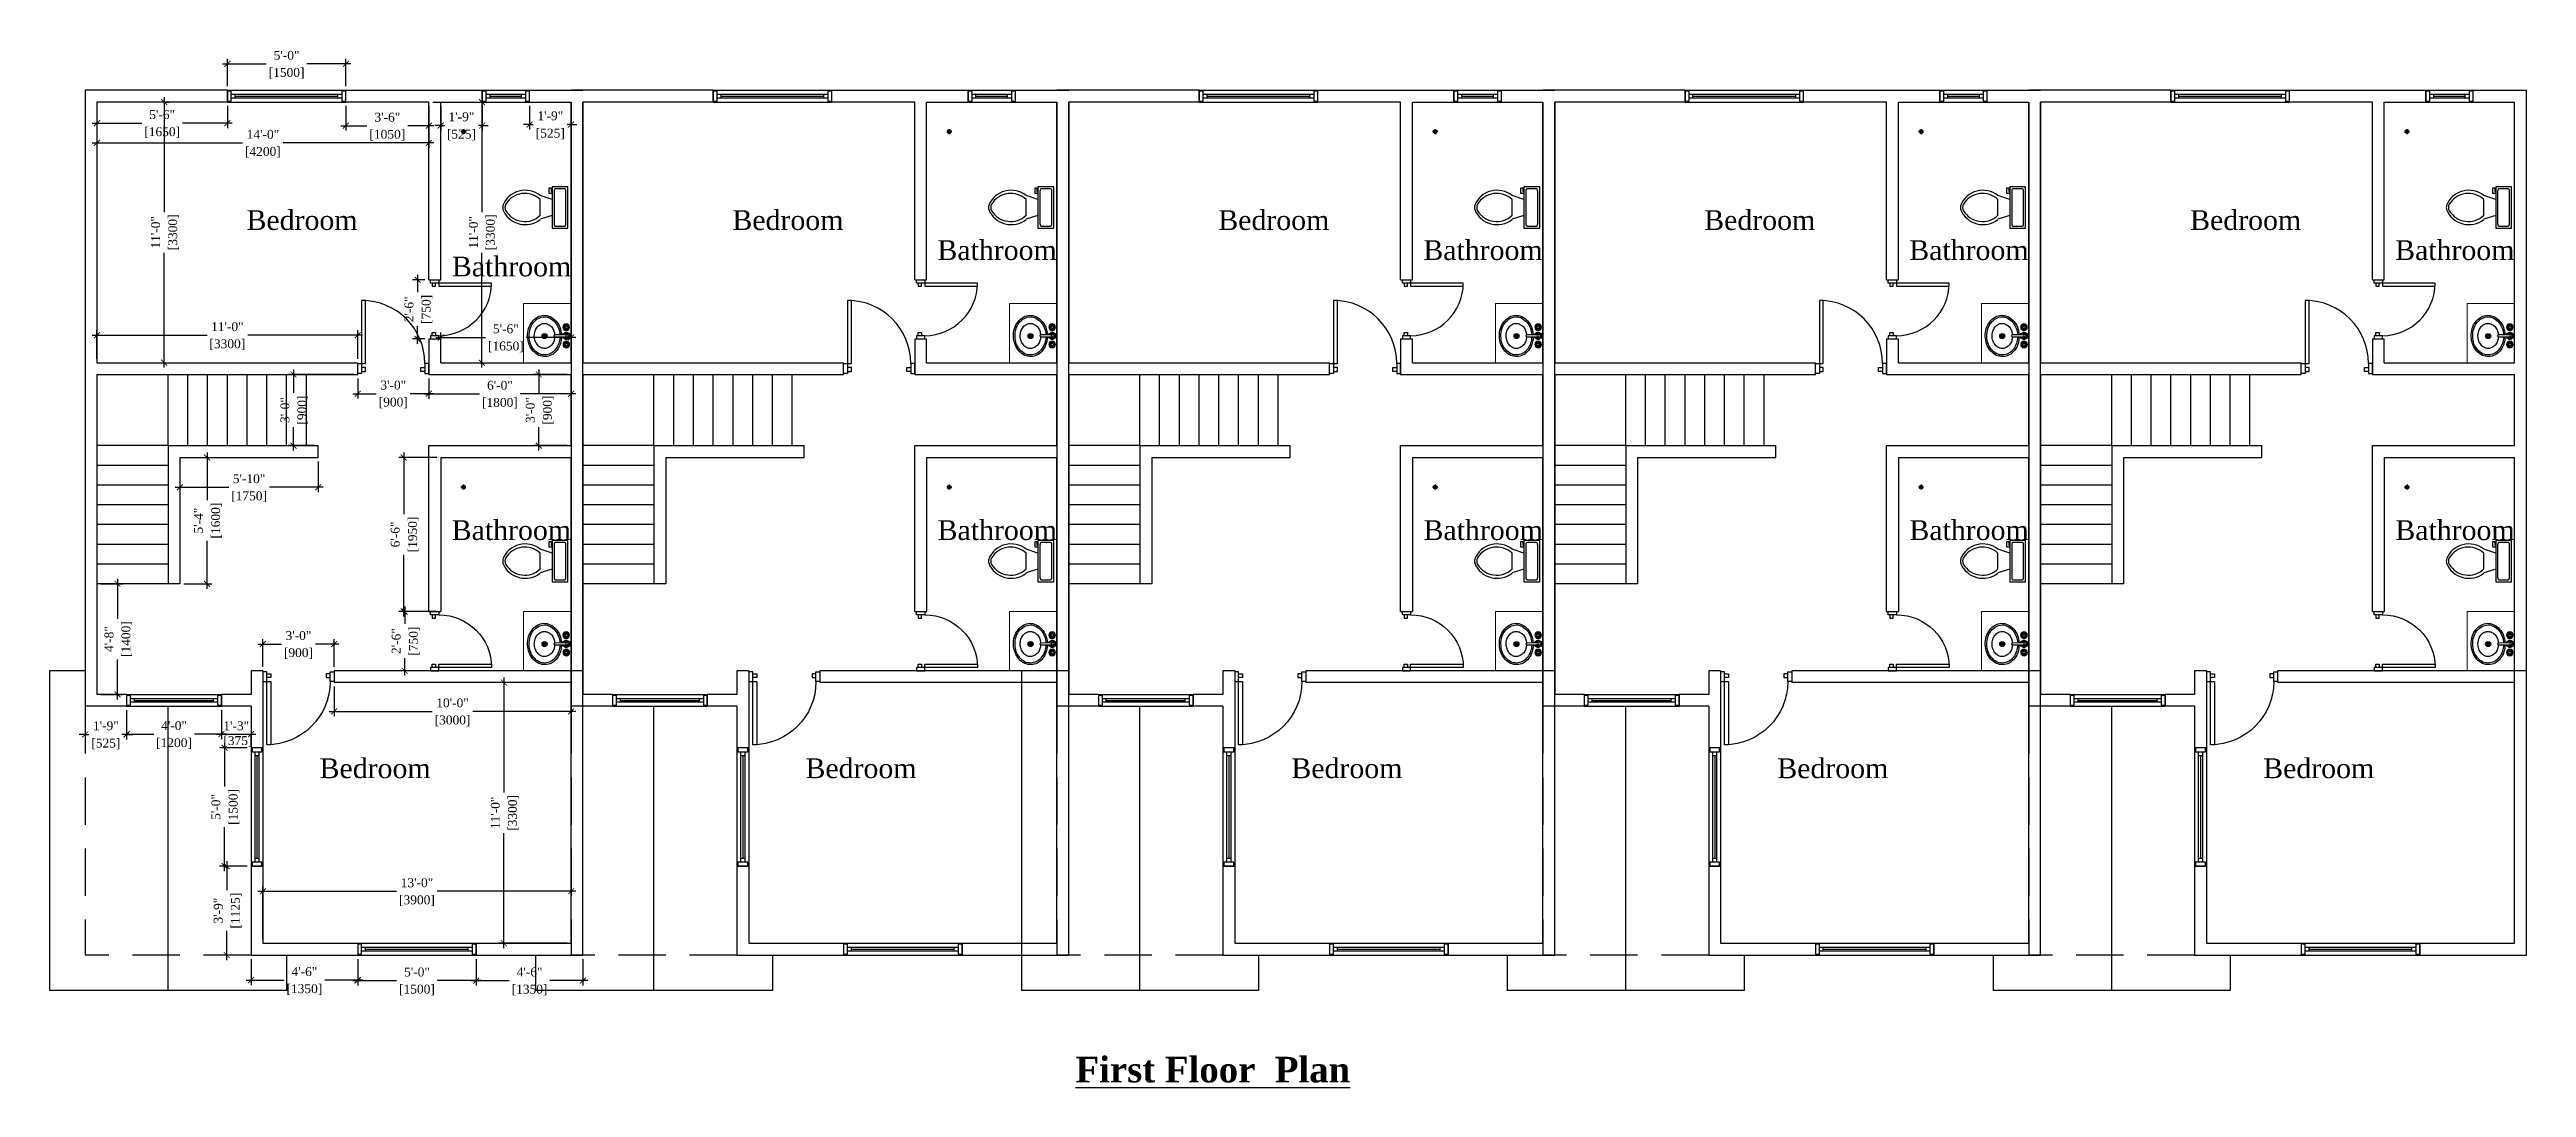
# Model space of a CAD drawing. Header units: inches. Extents: x 8172 to 11619, y -1386 to 1167.
# Drawn here: x 8919 to 10173, y 607 to 1133 of the extents above; entities that cross this region are included whole.
import ezdxf

# ---------------------------------------------------------------- set-up
doc = ezdxf.new("R2010")
doc.units = ezdxf.units.IN
doc.header["$LTSCALE"] = 48
doc.header["$MEASUREMENT"] = 0
doc.linetypes.add('Dashed', pattern=[0.75, 0.5, -0.25])
doc.layers.add('A-Door', color=3, linetype='Continuous', lineweight=13)
doc.layers.add('window', color=3, linetype='Continuous', lineweight=13)
for name, color, linetype in [('A-Flor-Strs', 12, 'Continuous'), ('A-PLUMBING', 6, 'Continuous'), ('A-Wall-Blow', 30, 'Continuous'), ('Ex-Fittings', 4, 'Continuous')]:
    doc.layers.add(name, color=color, linetype=linetype)
doc.styles.get("Standard").update_dxf_attribs({"font": 'romantic.ttf'})
doc.dimstyles.new('Aec_Arch_I', dxfattribs={"dimtxt": 4.5, "dimasz": 3, "dimexe": 2.5, "dimexo": 2, "dimgap": 2, "dimtad": 0, "dimdec": 0, "dimzin": 3, "dimdsep": 46, "dimlunit": 4, "dimtxsty": 'Standard', "dimblk1": 'ARCHTICK', "dimblk2": 'ARCHTICK', "dimsah": 1, "dimcen": 0.09375, "dimdle": 2.5, "dimclrd": 1, "dimclre": 1, "dimclrt": 256, "dimadec": 0, "dimazin": 0, "dimtfac": 0.75, "dimtdec": 0, "dimtmove": 2, "dimatfit": 3, "dimldrblk": 'ARCHTICK', "dimfxl": 1, "dimfrac": 1, "dimtolj": 1, "dimtzin": 0, "dimlwd": -1, "dimarcsym": 0})

msp = doc.modelspace()

# ---------------------------------------------------------------- texts
at = {"attachment_point": 1}
for s, width, insert, char_height in [('Bedroom', 81.687, (9018.4, 1051.7), 10), ('Bedroom', 81.687, (9264.4, 1051.7), 10), ('Bedroom', 81.687, (9510.4, 1051.7), 10), ('Bedroom', 81.687, (9756.4, 1051.7), 10), ('Bedroom', 81.687, (10002.4, 1051.7), 10), ('Bathroom', 81.687, (9122.4, 1028.2), 10), ('Bathroom', 81.687, (9368.2, 1036.5), 10), ('Bathroom', 81.687, (9614.2, 1036.5), 10), ('Bathroom', 81.687, (9860.2, 1036.5), 10), ('Bathroom', 81.687, (10106.2, 1036.5), 10), ('Bathroom', 81.687, (9122.3, 894.7), 10), ('Bathroom', 81.687, (9368.3, 894.7), 10), ('Bathroom', 81.687, (9614.3, 894.7), 10), ('Bathroom', 81.687, (9860.3, 894.7), 10), ('Bathroom', 81.687, (10106.3, 894.7), 10), ('Bedroom', 81.687, (9055.4, 774.1), 10), ('Bedroom', 81.687, (9301.4, 774.1), 10), ('Bedroom', 81.687, (9547.4, 774.1), 10), ('Bedroom', 81.687, (9793.4, 774.1), 10), ('Bedroom', 81.687, (10039.4, 774.1), 10), ('{\\fRomantic|b1|i0|c2|p2;\\LFirst Floor  Plan}', 187.968, (9438.1, 623), 13)]:
    msp.add_mtext_dynamic_manual_height_columns(s, width=width, gutter_width=1, heights=[0], dxfattribs=dict(at, insert=insert, char_height=char_height))

# ---------------------------------------------------------------- blocks, each defined once
blk = doc.blocks.new('Faucet - Bathroom top')
for p, q in [((-4.107, 0.125), (-4.375, 0.125)), ((-3.75, 0.4788), (-3.75, 0.75)), ((-3.5, 0.482), (-3.5, 0.75)), ((-3.1461, 0.125), (-2.875, 0.125)), ((3.143, 0.125), (2.875, 0.125)), ((3.5, 0.4788), (3.5, 0.75)), ((3.75, 0.482), (3.75, 0.75)), ((4.1039, 0.125), (4.375, 0.125)), ((-4.1039, -0.125), (-4.375, -0.125)), ((-3.75, -0.4821), (-3.75, -0.75)), ((-3.5, -0.4789), (-3.5, -0.75)), ((-3.143, -0.125), (-2.875, -0.125)), ((-0.5, -0.8639), (-0.5, -4.5)), ((0.5, -4.5), (0.5, -0.8631)), ((3.1461, -0.125), (2.875, -0.125)), ((3.5, -0.4821), (3.5, -0.75)), ((3.75, -0.4789), (3.75, -0.75)), ((4.107, -0.125), (4.375, -0.125))]:
    blk.add_line(p, q)
for centre, radius in [((-3.625, 0), 1.375), ((-4.625, 0), 0.2795), ((-3.625, 0), 0.5), ((-3.625, 1), 0.2795), ((-2.625, 0), 0.2795), ((0, 0), 0.5), ((3.625, 0), 1.375), ((2.625, 0), 0.2795), ((3.625, 0), 0.5), ((3.625, 1), 0.2795), ((4.625, 0), 0.2795), ((-3.625, -1), 0.2795), ((3.625, -1), 0.2795)]:
    blk.add_circle(centre, radius)
for centre, radius, start, end in [((-3.625, 0), 1, 105.2407, 164.2093), ((-3.625, 0), 1, 16.44125, 74.07887), ((0, 0), 1.5, 289.6514, 250.3603), ((0, 0), 1, 300.3431, 239.7554), ((3.625, 0), 1, 106.12, 164.0884), ((3.625, 0), 1, 16.23422, 73.90469), ((-3.625, 0), 1, 196.2342, 253.9047), ((-3.625, 0), 1, 286.12, 344.0884), ((0, -4.5), 0.5, 180, 0), ((3.625, 0), 1, 196.4413, 254.0789), ((3.625, 0), 1, 285.2407, 344.2093)]:
    blk.add_arc(centre, radius, start, end)
blk = doc.blocks.new('Toilet - top')
for p, q in [((-10, -8.5), (-8, -8.5)), ((-10, -9.5), (-10, -8.5)), ((-7, -9.5), (-10, -9.5)), ((-8, -8.5), (-8, -8)), ((-7, -8), (-7, -9.5)), ((-4, -8), (-6, -14)), ((4, -8), (6, -14)), ((9.5, -6), (9.5, -2)), ((4, -14), (-4, -14))]:
    blk.add_line(p, q)
blk.add_lwpolyline([(10.5, -8), (10.5, 0), (-10.5, 0), (-10.5, -8)], close=True)
for points in [[(-9.5, -2), (-9.5, -6)], [(8.5, -1), (-8.5, -1)], [(-8.5, -7), (8.5, -7)]]:
    blk.add_lwpolyline(points)
for centre, radius, start, end in [((-8.6, -1.9), 0.884, 81.8699, 188.1301), ((-8.6, -6.1), 0.884, 171.8699, 278.1301), ((8.6, -1.9), 0.884, 351.8699, 98.1301), ((8.6, -6.1), 0.884, 261.8699, 8.1301), ((3.5, -21.6), 12.2, 141.4691, 247.9714), ((4.2, -21.8), 11.3, 136.3677, 238.9468), ((-3.5, -21.6), 12.2, 292.0284, 38.5307), ((-4.2, -21.8), 11.3, 301.053, 43.6321), ((0, -27.9), 4, 245.7318, 294.2682), ((0, -29), 4, 254.8605, 285.1395)]:
    blk.add_arc(centre, radius, start, end)
blk = doc.blocks.new('_ArchTick')
at = {"color": 0, "linetype": 'ByBlock', "const_width": 0.15}
blk.add_lwpolyline([(-0.5, -0.5), (0.5, 0.5)], dxfattribs=at)
blk = doc.blocks.new('*D24')
at = {"color": 1, "lineweight": -2}
for p, q in [((8942.7, 1104.5), (8942.7, 1083.3)), ((9110.7, 1104.5), (9110.7, 1083.3))]:
    blk.add_line(p, q, dxfattribs=at)
at = {"color": 1}
for p, q in [((8940.2, 1085.8), (9016.4, 1085.8)), ((9113.2, 1085.8), (9037, 1085.8))]:
    blk.add_line(p, q, dxfattribs=at)
at = {"layer": 'DefPoints', "color": 0}
for p in [(8942.7, 1106.5), (9110.7, 1106.5), (9110.7, 1085.8)]:
    blk.add_point(p, dxfattribs=at)
at = {"color": 1, "xscale": 3, "yscale": 3, "zscale": 3, "rotation": 180}
blk.add_blockref('_ArchTick', (8942.7, 1085.8), dxfattribs=at)
at = {"color": 1, "xscale": 3, "yscale": 3, "zscale": 3}
blk.add_blockref('_ArchTick', (9110.7, 1085.8), dxfattribs=at)
at = {"char_height": 4.5, "attachment_point": 5}
for s, insert in [('\\A1;14\'-0"', (9026.7, 1090.1)), ('\\A1;[4200]', (9026.7, 1081))]:
    blk.add_mtext(s, dxfattribs=dict(at, insert=insert))
blk = doc.blocks.new('*D25')
at = {"color": 1}
for p, q in [((8976.7, 1109), (8976.7, 1050.8)), ((8976.7, 972), (8976.7, 1030.2))]:
    blk.add_line(p, q, dxfattribs=at)
at = {"color": 1, "lineweight": -2}
for p, q in [((8977.7, 1106.5), (8979.2, 1106.5)), ((8977.7, 974.5), (8979.2, 974.5))]:
    blk.add_line(p, q, dxfattribs=at)
at = {"layer": 'DefPoints', "color": 0}
for p in [(8975.7, 1106.5), (8975.7, 974.5), (8976.7, 974.5)]:
    blk.add_point(p, dxfattribs=at)
at = {"color": 1, "xscale": 3, "yscale": 3, "zscale": 3}
for p, rotation in [((8976.7, 1106.5), 90), ((8976.7, 974.5), 270)]:
    blk.add_blockref('_ArchTick', p, dxfattribs=dict(at, rotation=rotation))
at = {"char_height": 4.5, "attachment_point": 5, "rotation": 90}
for s, insert in [('\\A1;11\'-0"', (8972.4, 1040.5)), ('\\A1;[3300]', (8981.5, 1040.5))]:
    blk.add_mtext(s, dxfattribs=dict(at, insert=insert))
blk = doc.blocks.new('*D26')
at = {"color": 1}
for p, q in [((9024.2, 706.8), (9094.4, 706.8)), ((9185.2, 706.8), (9115, 706.8))]:
    blk.add_line(p, q, dxfattribs=at)
at = {"color": 1, "lineweight": -2}
for p, q in [((9026.7, 682.5), (9026.7, 709.3)), ((9182.7, 682.5), (9182.7, 709.3))]:
    blk.add_line(p, q, dxfattribs=at)
at = {"layer": 'DefPoints', "color": 0}
for p in [(9026.7, 706.8), (9026.7, 680.5), (9182.7, 680.5)]:
    blk.add_point(p, dxfattribs=at)
at = {"color": 1, "xscale": 3, "yscale": 3, "zscale": 3, "rotation": 180}
blk.add_blockref('_ArchTick', (9026.7, 706.8), dxfattribs=at)
at = {"color": 1, "xscale": 3, "yscale": 3, "zscale": 3}
blk.add_blockref('_ArchTick', (9182.7, 706.8), dxfattribs=at)
at = {"char_height": 4.5, "attachment_point": 5}
for s, insert in [('\\A1;[3900]', (9104.7, 702)), ('\\A1;13\'-0"', (9104.7, 711.1))]:
    blk.add_mtext(s, dxfattribs=dict(at, insert=insert))
blk = doc.blocks.new('*D27')
at = {"color": 1, "lineweight": -2}
for p, q in [((9180.7, 812.5), (9146.2, 812.5)), ((9180.7, 680.5), (9146.2, 680.5))]:
    blk.add_line(p, q, dxfattribs=at)
at = {"color": 1}
for p, q in [((9148.7, 815), (9148.7, 756.8)), ((9148.7, 678), (9148.7, 736.2))]:
    blk.add_line(p, q, dxfattribs=at)
at = {"layer": 'DefPoints', "color": 0}
for p in [(9182.7, 812.5), (9148.7, 680.5), (9182.7, 680.5)]:
    blk.add_point(p, dxfattribs=at)
at = {"color": 1, "xscale": 3, "yscale": 3, "zscale": 3}
for p, rotation in [((9148.7, 812.5), 90), ((9148.7, 680.5), 270)]:
    blk.add_blockref('_ArchTick', p, dxfattribs=dict(at, rotation=rotation))
at = {"char_height": 4.5, "attachment_point": 5, "rotation": 90}
for s, insert in [('\\A1;11\'-0"', (9144.4, 746.5)), ('\\A1;[3300]', (9153.5, 746.5))]:
    blk.add_mtext(s, dxfattribs=dict(at, insert=insert))
blk = doc.blocks.new('*U44')
at = {"layer": 'A-Door', "color": 3, "linetype": 'Continuous', "lineweight": -3}
for points in [[(2, 5), (4, 5), (4, 37), (2, 37)], [(2, 0), (0, 0), (0, 5), (2, 5)], [(2, 1), (4, 1), (4, 3), (2, 3)], [(34, 1), (32, 1), (32, 3), (34, 3)], [(34, 0), (36, 0), (36, 5), (34, 5)]]:
    blk.add_lwpolyline(points, close=True, dxfattribs=at)
blk.add_arc((2, 5), 32, 0, 90, dxfattribs=at)
blk = doc.blocks.new('*D60')
at = {"color": 1, "lineweight": -2}
for p, q in [((9110.7, 966.5), (9110.7, 956.2)), ((9182.7, 966.5), (9182.7, 956.2))]:
    blk.add_line(p, q, dxfattribs=at)
at = {"color": 1}
for p, q in [((9108.2, 958.7), (9136.4, 958.7)), ((9185.2, 958.7), (9157, 958.7))]:
    blk.add_line(p, q, dxfattribs=at)
at = {"layer": 'DefPoints', "color": 0}
for p in [(9110.7, 968.5), (9182.7, 968.5), (9110.7, 958.7)]:
    blk.add_point(p, dxfattribs=at)
at = {"color": 1, "xscale": 3, "yscale": 3, "zscale": 3, "rotation": 180}
blk.add_blockref('_ArchTick', (9110.7, 958.7), dxfattribs=at)
at = {"color": 1, "xscale": 3, "yscale": 3, "zscale": 3}
blk.add_blockref('_ArchTick', (9182.7, 958.7), dxfattribs=at)
at = {"char_height": 4.5, "attachment_point": 5}
for s, insert in [('\\A1;[1800]', (9146.7, 953.9)), ('\\A1;6\'-0"', (9146.7, 963))]:
    blk.add_mtext(s, dxfattribs=dict(at, insert=insert))
blk = doc.blocks.new('*D61')
at = {"color": 1, "lineweight": -2}
for p, q in [((9180.7, 968.5), (9163.9, 968.5)), ((9180.7, 932.5), (9163.9, 932.5))]:
    blk.add_line(p, q, dxfattribs=at)
at = {"color": 1}
for p, q in [((9166.4, 971), (9166.4, 959.2)), ((9166.4, 930), (9166.4, 941.9))]:
    blk.add_line(p, q, dxfattribs=at)
at = {"layer": 'DefPoints', "color": 0}
for p in [(9182.7, 968.5), (9166.4, 932.5), (9182.7, 932.5)]:
    blk.add_point(p, dxfattribs=at)
at = {"color": 1, "xscale": 3, "yscale": 3, "zscale": 3}
for p, rotation in [((9166.4, 968.5), 90), ((9166.4, 932.5), 270)]:
    blk.add_blockref('_ArchTick', p, dxfattribs=dict(at, rotation=rotation))
at = {"char_height": 4.5, "attachment_point": 5, "rotation": 90}
for s, insert in [('\\A1;3\'-0"', (9162.1, 950.5)), ('\\A1;[900]', (9171.2, 950.5))]:
    blk.add_mtext(s, dxfattribs=dict(at, insert=insert))
blk = doc.blocks.new('*D62')
at = {"color": 1, "lineweight": -2}
for p, q in [((9112.7, 1106.5), (9140.1, 1106.5)), ((9118.7, 974.5), (9140.1, 974.5))]:
    blk.add_line(p, q, dxfattribs=at)
at = {"color": 1}
for p, q in [((9137.6, 1109), (9137.6, 1050.8)), ((9137.6, 972), (9137.6, 1030.2))]:
    blk.add_line(p, q, dxfattribs=at)
at = {"layer": 'DefPoints', "color": 0}
for p in [(9110.7, 1106.5), (9116.7, 974.5), (9137.6, 974.5)]:
    blk.add_point(p, dxfattribs=at)
at = {"color": 1, "xscale": 3, "yscale": 3, "zscale": 3}
for p, rotation in [((9137.6, 1106.5), 90), ((9137.6, 974.5), 270)]:
    blk.add_blockref('_ArchTick', p, dxfattribs=dict(at, rotation=rotation))
at = {"char_height": 4.5, "attachment_point": 5, "rotation": 90}
for s, insert in [('\\A1;11\'-0"', (9133.3, 1040.5)), ('\\A1;[3300]', (9142.3, 1040.5))]:
    blk.add_mtext(s, dxfattribs=dict(at, insert=insert))
blk = doc.blocks.new('*D63')
at = {"color": 1, "lineweight": -2}
for p, q in [((9116.7, 1104.5), (9116.7, 1092.1)), ((9137.7, 1105), (9137.7, 1092.1))]:
    blk.add_line(p, q, dxfattribs=at)
at = {"color": 1}
for p, q in [((9116.7, 1094.6), (9113.7, 1094.6)), ((9116.7, 1094.6), (9118.6, 1094.6)), ((9137.7, 1094.6), (9135.8, 1094.6)), ((9137.7, 1094.6), (9140.7, 1094.6))]:
    blk.add_line(p, q, dxfattribs=at)
at = {"layer": 'DefPoints', "color": 0}
for p in [(9116.7, 1106.5), (9137.7, 1107), (9137.7, 1094.6)]:
    blk.add_point(p, dxfattribs=at)
at = {"color": 1, "xscale": 3, "yscale": 3, "zscale": 3}
blk.add_blockref('_ArchTick', (9116.7, 1094.6), dxfattribs=at)
at = {"color": 1, "xscale": 3, "yscale": 3, "zscale": 3, "rotation": 180}
blk.add_blockref('_ArchTick', (9137.7, 1094.6), dxfattribs=at)
at = {"char_height": 4.5, "attachment_point": 5}
for s, insert in [('\\A1;[525]', (9127.2, 1089.8)), ('\\A1;1\'-9"', (9127.2, 1099))]:
    blk.add_mtext(s, dxfattribs=dict(at, insert=insert))
blk = doc.blocks.new('*D64')
at = {"color": 1, "lineweight": -2}
for p, q in [((9161.7, 1104.5), (9161.7, 1092.6)), ((9182.7, 1104.5), (9182.7, 1092.6))]:
    blk.add_line(p, q, dxfattribs=at)
at = {"color": 1}
for p, q in [((9161.7, 1095.1), (9158.7, 1095.1)), ((9161.7, 1095.1), (9163.6, 1095.1)), ((9182.7, 1095.1), (9180.8, 1095.1)), ((9182.7, 1095.1), (9185.7, 1095.1))]:
    blk.add_line(p, q, dxfattribs=at)
at = {"layer": 'DefPoints', "color": 0}
for p in [(9161.7, 1106.5), (9182.7, 1106.5), (9182.7, 1095.1)]:
    blk.add_point(p, dxfattribs=at)
at = {"color": 1, "xscale": 3, "yscale": 3, "zscale": 3}
blk.add_blockref('_ArchTick', (9161.7, 1095.1), dxfattribs=at)
at = {"color": 1, "xscale": 3, "yscale": 3, "zscale": 3, "rotation": 180}
blk.add_blockref('_ArchTick', (9182.7, 1095.1), dxfattribs=at)
at = {"char_height": 4.5, "attachment_point": 5}
for s, insert in [('\\A1;[525]', (9172.2, 1090.3)), ('\\A1;1\'-9"', (9172.2, 1099.5))]:
    blk.add_mtext(s, dxfattribs=dict(at, insert=insert))
blk = doc.blocks.new('*D65')
at = {"color": 1, "lineweight": -2}
for p, q in [((9068.7, 1104.5), (9068.7, 1092)), ((9110.7, 1104.5), (9110.7, 1092))]:
    blk.add_line(p, q, dxfattribs=at)
at = {"color": 1}
for p, q in [((9066.2, 1094.5), (9079.4, 1094.5)), ((9113.2, 1094.5), (9100, 1094.5))]:
    blk.add_line(p, q, dxfattribs=at)
at = {"layer": 'DefPoints', "color": 0}
for p in [(9068.7, 1106.5), (9110.7, 1106.5), (9068.7, 1094.5)]:
    blk.add_point(p, dxfattribs=at)
at = {"color": 1, "xscale": 3, "yscale": 3, "zscale": 3, "rotation": 180}
blk.add_blockref('_ArchTick', (9068.7, 1094.5), dxfattribs=at)
at = {"color": 1, "xscale": 3, "yscale": 3, "zscale": 3}
blk.add_blockref('_ArchTick', (9110.7, 1094.5), dxfattribs=at)
at = {"char_height": 4.5, "attachment_point": 5}
for s, insert in [('\\A1;[1050]', (9089.7, 1089.7)), ('\\A1;3\'-6"', (9089.7, 1098.8))]:
    blk.add_mtext(s, dxfattribs=dict(at, insert=insert))
blk = doc.blocks.new('*D66')
at = {"color": 1, "lineweight": -2}
for p, q in [((8942.7, 1104.5), (8942.7, 1093.3)), ((9008.7, 1104.5), (9008.7, 1093.3))]:
    blk.add_line(p, q, dxfattribs=at)
at = {"color": 1}
for p, q in [((8940.2, 1095.8), (8965.4, 1095.8)), ((9011.2, 1095.8), (8986, 1095.8))]:
    blk.add_line(p, q, dxfattribs=at)
at = {"layer": 'DefPoints', "color": 0}
for p in [(8942.7, 1106.5), (9008.7, 1106.5), (8942.7, 1095.8)]:
    blk.add_point(p, dxfattribs=at)
at = {"color": 1, "xscale": 3, "yscale": 3, "zscale": 3, "rotation": 180}
blk.add_blockref('_ArchTick', (8942.7, 1095.8), dxfattribs=at)
at = {"color": 1, "xscale": 3, "yscale": 3, "zscale": 3}
blk.add_blockref('_ArchTick', (9008.7, 1095.8), dxfattribs=at)
at = {"char_height": 4.5, "attachment_point": 5}
for s, insert in [('\\A1;[1650]', (8975.7, 1091)), ('\\A1;5\'-6"', (8975.7, 1100.1))]:
    blk.add_mtext(s, dxfattribs=dict(at, insert=insert))
blk = doc.blocks.new('*D67')
at = {"color": 1}
for p, q in [((9006.2, 1125.8), (9028.4, 1125.8)), ((9071.2, 1125.8), (9049, 1125.8))]:
    blk.add_line(p, q, dxfattribs=at)
at = {"color": 1, "lineweight": -2}
for p, q in [((9008.7, 1114.5), (9008.7, 1128.3)), ((9068.7, 1114.5), (9068.7, 1128.3))]:
    blk.add_line(p, q, dxfattribs=at)
at = {"layer": 'DefPoints', "color": 0}
for p in [(9068.7, 1125.8), (9008.7, 1112.5), (9068.7, 1112.5)]:
    blk.add_point(p, dxfattribs=at)
at = {"color": 1, "xscale": 3, "yscale": 3, "zscale": 3, "rotation": 180}
blk.add_blockref('_ArchTick', (9008.7, 1125.8), dxfattribs=at)
at = {"color": 1, "xscale": 3, "yscale": 3, "zscale": 3}
blk.add_blockref('_ArchTick', (9068.7, 1125.8), dxfattribs=at)
at = {"char_height": 4.5, "attachment_point": 5}
for s, insert in [('\\A1;5\'-0"', (9038.7, 1130.1)), ('\\A1;[1500]', (9038.7, 1121))]:
    blk.add_mtext(s, dxfattribs=dict(at, insert=insert))
blk = doc.blocks.new('*D68')
at = {"color": 1, "lineweight": -2}
for p, q in [((8942.7, 976.5), (8942.7, 990.9)), ((9074.7, 976.5), (9074.7, 990.9))]:
    blk.add_line(p, q, dxfattribs=at)
at = {"color": 1}
for p, q in [((8940.2, 988.4), (8998.4, 988.4)), ((9077.2, 988.4), (9019, 988.4))]:
    blk.add_line(p, q, dxfattribs=at)
at = {"layer": 'DefPoints', "color": 0}
for p in [(9074.7, 988.4), (8942.7, 974.5), (9074.7, 974.5)]:
    blk.add_point(p, dxfattribs=at)
at = {"color": 1, "xscale": 3, "yscale": 3, "zscale": 3, "rotation": 180}
blk.add_blockref('_ArchTick', (8942.7, 988.4), dxfattribs=at)
at = {"color": 1, "xscale": 3, "yscale": 3, "zscale": 3}
blk.add_blockref('_ArchTick', (9074.7, 988.4), dxfattribs=at)
at = {"char_height": 4.5, "attachment_point": 5}
for s, insert in [('\\A1;11\'-0"', (9008.7, 992.7)), ('\\A1;[3300]', (9008.7, 983.6))]:
    blk.add_mtext(s, dxfattribs=dict(at, insert=insert))
blk = doc.blocks.new('*D69')
at = {"color": 1, "lineweight": -2}
for p, q in [((9074.7, 966.5), (9074.7, 956.3)), ((9110.7, 966.5), (9110.7, 956.3))]:
    blk.add_line(p, q, dxfattribs=at)
at = {"color": 1}
for p, q in [((9072.2, 958.8), (9084.1, 958.8)), ((9113.2, 958.8), (9101.3, 958.8))]:
    blk.add_line(p, q, dxfattribs=at)
at = {"layer": 'DefPoints', "color": 0}
for p in [(9074.7, 968.5), (9110.7, 968.5), (9110.7, 958.8)]:
    blk.add_point(p, dxfattribs=at)
at = {"color": 1, "xscale": 3, "yscale": 3, "zscale": 3, "rotation": 180}
blk.add_blockref('_ArchTick', (9074.7, 958.8), dxfattribs=at)
at = {"color": 1, "xscale": 3, "yscale": 3, "zscale": 3}
blk.add_blockref('_ArchTick', (9110.7, 958.8), dxfattribs=at)
at = {"char_height": 4.5, "attachment_point": 5}
for s, insert in [('\\A1;[900]', (9092.7, 954.1)), ('\\A1;3\'-0"', (9092.7, 963.1))]:
    blk.add_mtext(s, dxfattribs=dict(at, insert=insert))
blk = doc.blocks.new('*D70')
at = {"color": 1, "lineweight": -2}
for p, q in [((8944.7, 862.5), (8955.6, 862.5)), ((8944.7, 806.5), (8955.6, 806.5))]:
    blk.add_line(p, q, dxfattribs=at)
at = {"color": 1}
for p, q in [((8953.1, 865), (8953.1, 844.8)), ((8953.1, 804), (8953.1, 824.2))]:
    blk.add_line(p, q, dxfattribs=at)
at = {"layer": 'DefPoints', "color": 0}
for p in [(8942.7, 862.5), (8942.7, 806.5), (8953.1, 806.5)]:
    blk.add_point(p, dxfattribs=at)
at = {"color": 1, "xscale": 3, "yscale": 3, "zscale": 3}
for p, rotation in [((8953.1, 862.5), 90), ((8953.1, 806.5), 270)]:
    blk.add_blockref('_ArchTick', p, dxfattribs=dict(at, rotation=rotation))
at = {"char_height": 4.5, "attachment_point": 5, "rotation": 90}
for s, insert in [('\\A1;4\'-8"', (8948.8, 834.5)), ('\\A1;[1400]', (8957.8, 834.5))]:
    blk.add_mtext(s, dxfattribs=dict(at, insert=insert))
blk = doc.blocks.new('*D71')
at = {"color": 1, "lineweight": -2}
for p, q in [((8936.7, 798.5), (8936.7, 783.7)), ((8957.7, 798.5), (8957.7, 783.7))]:
    blk.add_line(p, q, dxfattribs=at)
at = {"color": 1}
for p, q in [((8936.7, 786.2), (8933.7, 786.2)), ((8936.7, 786.2), (8938.6, 786.2)), ((8957.7, 786.2), (8955.8, 786.2)), ((8957.7, 786.2), (8960.7, 786.2))]:
    blk.add_line(p, q, dxfattribs=at)
at = {"layer": 'DefPoints', "color": 0}
for p in [(8936.7, 800.5), (8957.7, 800.5), (8957.7, 786.2)]:
    blk.add_point(p, dxfattribs=at)
at = {"color": 1, "xscale": 3, "yscale": 3, "zscale": 3}
blk.add_blockref('_ArchTick', (8936.7, 786.2), dxfattribs=at)
at = {"color": 1, "xscale": 3, "yscale": 3, "zscale": 3, "rotation": 180}
blk.add_blockref('_ArchTick', (8957.7, 786.2), dxfattribs=at)
at = {"char_height": 4.5, "attachment_point": 5}
for s, insert in [('\\A1;1\'-9"', (8947.2, 790.6)), ('\\A1;[525]', (8947.2, 781.4))]:
    blk.add_mtext(s, dxfattribs=dict(at, insert=insert))
blk = doc.blocks.new('*D72')
at = {"color": 1, "lineweight": -2}
for p, q in [((8957.7, 798.5), (8957.7, 783.9)), ((9005.7, 798.5), (9005.7, 783.9))]:
    blk.add_line(p, q, dxfattribs=at)
at = {"color": 1}
for p, q in [((8955.2, 786.4), (8971.4, 786.4)), ((9008.2, 786.4), (8992, 786.4))]:
    blk.add_line(p, q, dxfattribs=at)
at = {"layer": 'DefPoints', "color": 0}
for p in [(8957.7, 800.5), (9005.7, 800.5), (9005.7, 786.4)]:
    blk.add_point(p, dxfattribs=at)
at = {"color": 1, "xscale": 3, "yscale": 3, "zscale": 3, "rotation": 180}
blk.add_blockref('_ArchTick', (8957.7, 786.4), dxfattribs=at)
at = {"color": 1, "xscale": 3, "yscale": 3, "zscale": 3}
blk.add_blockref('_ArchTick', (9005.7, 786.4), dxfattribs=at)
at = {"char_height": 4.5, "attachment_point": 5}
for s, insert in [('\\A1;4\'-0"', (8981.7, 790.7)), ('\\A1;[1200]', (8981.7, 781.6))]:
    blk.add_mtext(s, dxfattribs=dict(at, insert=insert))
blk = doc.blocks.new('*D73')
at = {"color": 1, "lineweight": -2}
for p, q in [((9005.7, 798.5), (9005.7, 783.9)), ((9020.7, 798.5), (9020.7, 783.9))]:
    blk.add_line(p, q, dxfattribs=at)
at = {"color": 1}
blk.add_line((9003.2, 786.4), (9023.2, 786.4), dxfattribs=at)
at = {"layer": 'DefPoints', "color": 0}
for p in [(9005.7, 800.5), (9020.7, 800.5), (9020.7, 786.4)]:
    blk.add_point(p, dxfattribs=at)
at = {"color": 1, "xscale": 3, "yscale": 3, "zscale": 3, "rotation": 180}
blk.add_blockref('_ArchTick', (9005.7, 786.4), dxfattribs=at)
at = {"color": 1, "xscale": 3, "yscale": 3, "zscale": 3}
blk.add_blockref('_ArchTick', (9020.7, 786.4), dxfattribs=at)
at = {"insert": (9013.2, 786.4), "char_height": 4.5, "attachment_point": 5}
blk.add_mtext('\\A1;1\'-3"\\P [375]', dxfattribs=at)
blk = doc.blocks.new('*D74')
at = {"color": 1, "lineweight": -2}
for p, q in [((9134.7, 672.5), (9134.7, 659.1)), ((9188.7, 672.5), (9188.7, 659.1))]:
    blk.add_line(p, q, dxfattribs=at)
at = {"color": 1}
for p, q in [((9132.2, 661.6), (9151.4, 661.6)), ((9191.2, 661.6), (9172, 661.6))]:
    blk.add_line(p, q, dxfattribs=at)
at = {"layer": 'DefPoints', "color": 0}
for p in [(9134.7, 674.5), (9188.7, 674.5), (9134.7, 661.6)]:
    blk.add_point(p, dxfattribs=at)
at = {"color": 1, "xscale": 3, "yscale": 3, "zscale": 3, "rotation": 180}
blk.add_blockref('_ArchTick', (9134.7, 661.6), dxfattribs=at)
at = {"color": 1, "xscale": 3, "yscale": 3, "zscale": 3}
blk.add_blockref('_ArchTick', (9188.7, 661.6), dxfattribs=at)
at = {"char_height": 4.5, "attachment_point": 5}
for s, insert in [('\\A1;4\'-6"', (9161.7, 665.9)), ('\\A1;[1350]', (9161.7, 656.8))]:
    blk.add_mtext(s, dxfattribs=dict(at, insert=insert))
blk = doc.blocks.new('*D75')
at = {"color": 1, "lineweight": -2}
for p, q in [((9074.7, 672.5), (9074.7, 659.1)), ((9134.7, 672.5), (9134.7, 659.1))]:
    blk.add_line(p, q, dxfattribs=at)
at = {"color": 1}
for p, q in [((9072.2, 661.6), (9094.4, 661.6)), ((9137.2, 661.6), (9115, 661.6))]:
    blk.add_line(p, q, dxfattribs=at)
at = {"layer": 'DefPoints', "color": 0}
for p in [(9074.7, 674.5), (9134.7, 674.5), (9074.7, 661.6)]:
    blk.add_point(p, dxfattribs=at)
at = {"color": 1, "xscale": 3, "yscale": 3, "zscale": 3, "rotation": 180}
blk.add_blockref('_ArchTick', (9074.7, 661.6), dxfattribs=at)
at = {"color": 1, "xscale": 3, "yscale": 3, "zscale": 3}
blk.add_blockref('_ArchTick', (9134.7, 661.6), dxfattribs=at)
at = {"char_height": 4.5, "attachment_point": 5}
for s, insert in [('\\A1;5\'-0"', (9104.7, 665.9)), ('\\A1;[1500]', (9104.7, 656.8))]:
    blk.add_mtext(s, dxfattribs=dict(at, insert=insert))
blk = doc.blocks.new('*D76')
at = {"color": 1, "lineweight": -2}
for p, q in [((9020.7, 672.5), (9020.7, 659.3)), ((9074.7, 672.5), (9074.7, 659.3))]:
    blk.add_line(p, q, dxfattribs=at)
at = {"color": 1}
for p, q in [((9018.2, 661.8), (9037.4, 661.8)), ((9077.2, 661.8), (9058, 661.8))]:
    blk.add_line(p, q, dxfattribs=at)
at = {"layer": 'DefPoints', "color": 0}
for p in [(9020.7, 674.5), (9074.7, 674.5), (9020.7, 661.8)]:
    blk.add_point(p, dxfattribs=at)
at = {"color": 1, "xscale": 3, "yscale": 3, "zscale": 3, "rotation": 180}
blk.add_blockref('_ArchTick', (9020.7, 661.8), dxfattribs=at)
at = {"color": 1, "xscale": 3, "yscale": 3, "zscale": 3}
blk.add_blockref('_ArchTick', (9074.7, 661.8), dxfattribs=at)
at = {"char_height": 4.5, "attachment_point": 5}
for s, insert in [('\\A1;4\'-6"', (9047.7, 666.1)), ('\\A1;[1350]', (9047.7, 657))]:
    blk.add_mtext(s, dxfattribs=dict(at, insert=insert))
blk = doc.blocks.new('*D77')
at = {"color": 1, "lineweight": -2}
for p, q in [((9062.7, 810.5), (9062.7, 795.4)), ((9182.7, 810.5), (9182.7, 795.4))]:
    blk.add_line(p, q, dxfattribs=at)
at = {"color": 1}
for p, q in [((9060.2, 797.9), (9112.4, 797.9)), ((9185.2, 797.9), (9133, 797.9))]:
    blk.add_line(p, q, dxfattribs=at)
at = {"layer": 'DefPoints', "color": 0}
for p in [(9062.7, 812.5), (9182.7, 812.5), (9182.7, 797.9)]:
    blk.add_point(p, dxfattribs=at)
at = {"color": 1, "xscale": 3, "yscale": 3, "zscale": 3, "rotation": 180}
blk.add_blockref('_ArchTick', (9062.7, 797.9), dxfattribs=at)
at = {"color": 1, "xscale": 3, "yscale": 3, "zscale": 3}
blk.add_blockref('_ArchTick', (9182.7, 797.9), dxfattribs=at)
at = {"char_height": 4.5, "attachment_point": 5}
for s, insert in [('\\A1;10\'-0"', (9122.7, 802.2)), ('\\A1;[3000]', (9122.7, 793.1))]:
    blk.add_mtext(s, dxfattribs=dict(at, insert=insert))
blk = doc.blocks.new('*D78')
at = {"color": 1}
for p, q in [((9024.2, 832), (9036.1, 832)), ((9065.2, 832), (9053.3, 832))]:
    blk.add_line(p, q, dxfattribs=at)
at = {"color": 1, "lineweight": -2}
for p, q in [((9026.7, 820.5), (9026.7, 834.5)), ((9062.7, 820.5), (9062.7, 834.5))]:
    blk.add_line(p, q, dxfattribs=at)
at = {"layer": 'DefPoints', "color": 0}
for p in [(9026.7, 832), (9026.7, 818.5), (9062.7, 818.5)]:
    blk.add_point(p, dxfattribs=at)
at = {"color": 1, "xscale": 3, "yscale": 3, "zscale": 3, "rotation": 180}
blk.add_blockref('_ArchTick', (9026.7, 832), dxfattribs=at)
at = {"color": 1, "xscale": 3, "yscale": 3, "zscale": 3}
blk.add_blockref('_ArchTick', (9062.7, 832), dxfattribs=at)
at = {"char_height": 4.5, "attachment_point": 5}
for s, insert in [('\\A1;[900]', (9044.7, 827.2)), ('\\A1;3\'-0"', (9044.7, 836.3))]:
    blk.add_mtext(s, dxfattribs=dict(at, insert=insert))
blk = doc.blocks.new('*D79')
at = {"color": 1}
for p, q in [((9098, 929), (9098, 897.8)), ((9098, 846), (9098, 877.2))]:
    blk.add_line(p, q, dxfattribs=at)
at = {"color": 1, "lineweight": -2}
for p, q in [((9114.7, 926.5), (9095.5, 926.5)), ((9114.7, 848.5), (9095.5, 848.5))]:
    blk.add_line(p, q, dxfattribs=at)
at = {"layer": 'DefPoints', "color": 0}
for p in [(9116.7, 926.5), (9098, 848.5), (9116.7, 848.5)]:
    blk.add_point(p, dxfattribs=at)
at = {"color": 1, "xscale": 3, "yscale": 3, "zscale": 3}
for p, rotation in [((9098, 926.5), 90), ((9098, 848.5), 270)]:
    blk.add_blockref('_ArchTick', p, dxfattribs=dict(at, rotation=rotation))
at = {"char_height": 4.5, "attachment_point": 5, "rotation": 90}
for s, insert in [('\\A1;6\'-6"', (9093.7, 887.5)), ('\\A1;[1950]', (9102.9, 887.5))]:
    blk.add_mtext(s, dxfattribs=dict(at, insert=insert))
blk = doc.blocks.new('*D80')
at = {"color": 1, "lineweight": -2}
for p, q in [((9108.7, 848.5), (9096, 848.5)), ((9109.6, 818.5), (9096, 818.5))]:
    blk.add_line(p, q, dxfattribs=at)
at = {"color": 1}
for p, q in [((9098.5, 851), (9098.5, 842.2)), ((9098.5, 816), (9098.5, 824.9))]:
    blk.add_line(p, q, dxfattribs=at)
at = {"layer": 'DefPoints', "color": 0}
for p in [(9110.7, 848.5), (9098.5, 818.5), (9111.6, 818.5)]:
    blk.add_point(p, dxfattribs=at)
at = {"color": 1, "xscale": 3, "yscale": 3, "zscale": 3}
for p, rotation in [((9098.5, 848.5), 90), ((9098.5, 818.5), 270)]:
    blk.add_blockref('_ArchTick', p, dxfattribs=dict(at, rotation=rotation))
at = {"char_height": 4.5, "attachment_point": 5, "rotation": 90}
for s, insert in [('\\A1;[750]', (9103.3, 833.5)), ('\\A1;2\'-6"', (9094.2, 833.5))]:
    blk.add_mtext(s, dxfattribs=dict(at, insert=insert))
blk = doc.blocks.new('*D81')
at = {"color": 1, "lineweight": -2}
for p, q in [((8984.7, 924.5), (8984.7, 908.9)), ((9054.7, 924.5), (9054.7, 908.9))]:
    blk.add_line(p, q, dxfattribs=at)
at = {"color": 1}
for p, q in [((8982.2, 911.4), (9009.4, 911.4)), ((9057.2, 911.4), (9030, 911.4))]:
    blk.add_line(p, q, dxfattribs=at)
at = {"layer": 'DefPoints', "color": 0}
for p in [(8984.7, 926.5), (9054.7, 926.5), (8984.7, 911.4)]:
    blk.add_point(p, dxfattribs=at)
at = {"color": 1, "xscale": 3, "yscale": 3, "zscale": 3, "rotation": 180}
blk.add_blockref('_ArchTick', (8984.7, 911.4), dxfattribs=at)
at = {"color": 1, "xscale": 3, "yscale": 3, "zscale": 3}
blk.add_blockref('_ArchTick', (9054.7, 911.4), dxfattribs=at)
at = {"char_height": 4.5, "attachment_point": 5}
for s, insert in [('\\A1;5\'-10"', (9019.7, 915.7)), ('\\A1;[1750]', (9019.7, 906.6))]:
    blk.add_mtext(s, dxfattribs=dict(at, insert=insert))
blk = doc.blocks.new('*D82')
at = {"color": 1}
for p, q in [((8998.4, 929), (8998.4, 904.8)), ((8998.4, 860), (8998.4, 884.2))]:
    blk.add_line(p, q, dxfattribs=at)
at = {"color": 1, "lineweight": -2}
for p, q in [((8986.7, 926.5), (9000.9, 926.5)), ((8986.7, 862.5), (9000.9, 862.5))]:
    blk.add_line(p, q, dxfattribs=at)
at = {"layer": 'DefPoints', "color": 0}
for p in [(8984.7, 926.5), (8984.7, 862.5), (8998.4, 862.5)]:
    blk.add_point(p, dxfattribs=at)
at = {"color": 1, "xscale": 3, "yscale": 3, "zscale": 3}
for p, rotation in [((8998.4, 926.5), 90), ((8998.4, 862.5), 270)]:
    blk.add_blockref('_ArchTick', p, dxfattribs=dict(at, rotation=rotation))
at = {"char_height": 4.5, "attachment_point": 5, "rotation": 90}
for s, insert in [('\\A1;[1600]', (9003.2, 894.5)), ('\\A1;5\'-4"', (8994.1, 894.5))]:
    blk.add_mtext(s, dxfattribs=dict(at, insert=insert))
blk = doc.blocks.new('*D83')
at = {"color": 1, "lineweight": -2}
for p, q in [((9072.7, 968.5), (9039.7, 968.5)), ((9052.7, 932.5), (9039.7, 932.5))]:
    blk.add_line(p, q, dxfattribs=at)
at = {"color": 1}
for p, q in [((9042.2, 971), (9042.2, 959.2)), ((9042.2, 930), (9042.2, 941.9))]:
    blk.add_line(p, q, dxfattribs=at)
at = {"layer": 'DefPoints', "color": 0}
for p in [(9042.2, 968.5), (9074.7, 968.5), (9054.7, 932.5)]:
    blk.add_point(p, dxfattribs=at)
at = {"color": 1, "xscale": 3, "yscale": 3, "zscale": 3}
for p, rotation in [((9042.2, 968.5), 90), ((9042.2, 932.5), 270)]:
    blk.add_blockref('_ArchTick', p, dxfattribs=dict(at, rotation=rotation))
at = {"char_height": 4.5, "attachment_point": 5, "rotation": 90}
for s, insert in [('\\A1;3\'-0"', (9037.9, 950.5)), ('\\A1;[900]', (9046.9, 950.5))]:
    blk.add_mtext(s, dxfattribs=dict(at, insert=insert))
blk = doc.blocks.new('*D84')
at = {"color": 1, "lineweight": -2}
for p, q in [((9018.7, 719.5), (9005.9, 719.5)), ((9018.7, 674.5), (9005.9, 674.5))]:
    blk.add_line(p, q, dxfattribs=at)
at = {"color": 1}
for p, q in [((9008.4, 722), (9008.4, 707.3)), ((9008.4, 672), (9008.4, 686.7))]:
    blk.add_line(p, q, dxfattribs=at)
at = {"layer": 'DefPoints', "color": 0}
for p in [(9020.7, 719.5), (9008.4, 674.5), (9020.7, 674.5)]:
    blk.add_point(p, dxfattribs=at)
at = {"color": 1, "xscale": 3, "yscale": 3, "zscale": 3}
for p, rotation in [((9008.4, 719.5), 90), ((9008.4, 674.5), 270)]:
    blk.add_blockref('_ArchTick', p, dxfattribs=dict(at, rotation=rotation))
at = {"char_height": 4.5, "attachment_point": 5, "rotation": 90}
for s, insert in [('\\A1;3\'-9"', (9004.1, 697)), ('\\A1;[1125]', (9013.2, 697))]:
    blk.add_mtext(s, dxfattribs=dict(at, insert=insert))
blk = doc.blocks.new('*D85')
at = {"color": 1, "lineweight": -2}
for p, q in [((9018.7, 779.5), (9004.8, 779.5)), ((9018.7, 719.5), (9004.8, 719.5))]:
    blk.add_line(p, q, dxfattribs=at)
at = {"color": 1}
for p, q in [((9007.3, 782), (9007.3, 759.8)), ((9007.3, 717), (9007.3, 739.2))]:
    blk.add_line(p, q, dxfattribs=at)
at = {"layer": 'DefPoints', "color": 0}
for p in [(9020.7, 779.5), (9007.3, 719.5), (9020.7, 719.5)]:
    blk.add_point(p, dxfattribs=at)
at = {"color": 1, "xscale": 3, "yscale": 3, "zscale": 3}
for p, rotation in [((9007.3, 779.5), 90), ((9007.3, 719.5), 270)]:
    blk.add_blockref('_ArchTick', p, dxfattribs=dict(at, rotation=rotation))
at = {"char_height": 4.5, "attachment_point": 5, "rotation": 90}
for s, insert in [('\\A1;5\'-0"', (9002.9, 749.5)), ('\\A1;[1500]', (9012.1, 749.5))]:
    blk.add_mtext(s, dxfattribs=dict(at, insert=insert))
blk = doc.blocks.new('*D86')
at = {"color": 1}
for p, q in [((9114.2, 987.3), (9139.4, 987.3)), ((9185.2, 987.3), (9160, 987.3))]:
    blk.add_line(p, q, dxfattribs=at)
at = {"color": 1, "lineweight": -2}
for p, q in [((9116.7, 976.5), (9116.7, 989.8)), ((9182.7, 976.5), (9182.7, 989.8))]:
    blk.add_line(p, q, dxfattribs=at)
at = {"layer": 'DefPoints', "color": 0}
for p in [(9182.7, 987.3), (9116.7, 974.5), (9182.7, 974.5)]:
    blk.add_point(p, dxfattribs=at)
at = {"color": 1, "xscale": 3, "yscale": 3, "zscale": 3, "rotation": 180}
blk.add_blockref('_ArchTick', (9116.7, 987.3), dxfattribs=at)
at = {"color": 1, "xscale": 3, "yscale": 3, "zscale": 3}
blk.add_blockref('_ArchTick', (9182.7, 987.3), dxfattribs=at)
at = {"char_height": 4.5, "attachment_point": 5}
for s, insert in [('\\A1;5\'-6"', (9149.7, 991.6)), ('\\A1;[1650]', (9149.7, 982.5))]:
    blk.add_mtext(s, dxfattribs=dict(at, insert=insert))
blk = doc.blocks.new('*D87')
at = {"color": 1, "lineweight": -2}
for p, q in [((9108.7, 1016.5), (9102.5, 1016.5)), ((9108.7, 986.5), (9102.5, 986.5))]:
    blk.add_line(p, q, dxfattribs=at)
at = {"color": 1}
for p, q in [((9105, 1019), (9105, 1010.2)), ((9105, 984), (9105, 992.9))]:
    blk.add_line(p, q, dxfattribs=at)
at = {"layer": 'DefPoints', "color": 0}
for p in [(9110.7, 1016.5), (9105, 986.5), (9110.7, 986.5)]:
    blk.add_point(p, dxfattribs=at)
at = {"color": 1, "xscale": 3, "yscale": 3, "zscale": 3}
for p, rotation in [((9105, 1016.5), 90), ((9105, 986.5), 270)]:
    blk.add_blockref('_ArchTick', p, dxfattribs=dict(at, rotation=rotation))
at = {"char_height": 4.5, "attachment_point": 5, "rotation": 90}
for s, insert in [('\\A1;2\'-6"', (9100.7, 1001.5)), ('\\A1;[750]', (9109.8, 1001.5))]:
    blk.add_mtext(s, dxfattribs=dict(at, insert=insert))

# ---------------------------------------------------------------- dimensions: what is measured, and where the dimension line sits
for base, p1, p2, picture, middle in [((9068.7, 1125.8), (9008.7, 1112.5), (9068.7, 1112.5), '*D67', (9038.7, 1125.8)), ((9110.7, 1085.8), (8942.7, 1106.5), (9110.7, 1106.5), '*D24', (9026.7, 1085.8)), ((8942.7, 1095.8), (9008.7, 1106.5), (8942.7, 1106.5), '*D66', (8975.7, 1095.8)), ((9068.7, 1094.5), (9110.7, 1106.5), (9068.7, 1106.5), '*D65', (9089.7, 1094.5)), ((9137.7, 1094.6), (9116.7, 1106.5), (9137.7, 1107), '*D63', (9127.2, 1094.6)), ((9182.7, 1095.1), (9161.7, 1106.5), (9182.7, 1106.5), '*D64', (9172.2, 1095.1)), ((9074.7, 988.4), (8942.7, 974.5), (9074.7, 974.5), '*D68', (9008.7, 988.4)), ((9182.7, 987.3), (9116.7, 974.5), (9182.7, 974.5), '*D86', (9149.7, 987.3)), ((9110.7, 958.8), (9074.7, 968.5), (9110.7, 968.5), '*D69', (9092.7, 958.8)), ((9110.7, 958.7), (9182.7, 968.5), (9110.7, 968.5), '*D60', (9146.7, 958.7)), ((8984.7, 911.4), (9054.7, 926.5), (8984.7, 926.5), '*D81', (9019.7, 911.4)), ((9026.7, 832), (9062.7, 818.5), (9026.7, 818.5), '*D78', (9044.7, 832)), ((9182.7, 797.9), (9062.7, 812.5), (9182.7, 812.5), '*D77', (9122.7, 797.9)), ((8957.7, 786.2), (8936.7, 800.5), (8957.7, 800.5), '*D71', (8947.2, 786.2)), ((9005.7, 786.4), (8957.7, 800.5), (9005.7, 800.5), '*D72', (8981.7, 786.4)), ((9026.7, 706.8), (9182.7, 680.5), (9026.7, 680.5), '*D26', (9104.7, 706.8)), ((9020.7, 661.8), (9074.7, 674.5), (9020.7, 674.5), '*D76', (9047.7, 661.8)), ((9074.7, 661.6), (9134.7, 674.5), (9074.7, 674.5), '*D75', (9104.7, 661.6)), ((9134.7, 661.6), (9188.7, 674.5), (9134.7, 674.5), '*D74', (9161.7, 661.6))]:
    dim = msp.add_linear_dim(base=base, p1=p1, p2=p2, dimstyle='Aec_Arch_I', override={"dimpost": '\\X'})
    dim.commit()
    dim.dimension.update_dxf_attribs({"geometry": picture, "text_midpoint": middle})
for base, p1, p2, picture, middle in [((8976.7, 974.5), (8975.7, 1106.5), (8975.7, 974.5), '*D25', (8976.7, 1040.5)), ((9137.6, 974.5), (9110.7, 1106.5), (9116.7, 974.5), '*D62', (9137.6, 1040.5)), ((9105, 986.5), (9110.7, 1016.5), (9110.7, 986.5), '*D87', (9105, 1001.5)), ((9042.2, 968.5), (9054.7, 932.5), (9074.7, 968.5), '*D83', (9042.2, 950.5)), ((9166.4, 932.5), (9182.7, 968.5), (9182.7, 932.5), '*D61', (9166.4, 950.5)), ((8998.4, 862.5), (8984.7, 926.5), (8984.7, 862.5), '*D82', (8998.4, 894.5)), ((9098, 848.5), (9116.7, 926.5), (9116.7, 848.5), '*D79', (9098, 887.5)), ((8953.1, 806.5), (8942.7, 862.5), (8942.7, 806.5), '*D70', (8953.1, 834.5)), ((9098.5, 818.5), (9110.7, 848.5), (9111.6, 818.5), '*D80', (9098.5, 833.5)), ((9148.7, 680.5), (9182.7, 812.5), (9182.7, 680.5), '*D27', (9148.7, 746.5)), ((9007.3, 719.5), (9020.7, 779.5), (9020.7, 719.5), '*D85', (9007.3, 749.5)), ((9008.4, 674.5), (9020.7, 719.5), (9020.7, 674.5), '*D84', (9008.4, 697))]:
    dim = msp.add_linear_dim(base=base, p1=p1, p2=p2, angle=90, dimstyle='Aec_Arch_I', override={"dimpost": '\\X'})
    dim.commit()
    dim.dimension.update_dxf_attribs({"geometry": picture, "text_midpoint": middle})
dim = msp.add_linear_dim(base=(9020.7, 786.4), p1=(9005.7, 800.5), p2=(9020.7, 800.5), dimstyle='Aec_Arch_I', override={"dimpost": '\\X'})
dim.commit()
dim.dimension.update_dxf_attribs({"geometry": '*D73', "text_midpoint": (9013.2, 786.4), "dimtype": 160})

# ---------------------------------------------------------------- linework, layer by layer
for p, q in [((9129.5, 1091.5), (9126.9, 1091.5)), ((9128.2, 1092.8), (9128.2, 1090.3)), ((9375.5, 1091.5), (9372.9, 1091.5)), ((9374.2, 1092.8), (9374.2, 1090.3)), ((9621.5, 1091.5), (9618.9, 1091.5)), ((9620.2, 1092.8), (9620.2, 1090.3)), ((9867.5, 1091.5), (9864.9, 1091.5)), ((9866.2, 1092.8), (9866.2, 1090.3)), ((10113.5, 1091.5), (10110.9, 1091.5)), ((10112.2, 1092.8), (10112.2, 1090.3)), ((9182.7, 908.5), (9182.7, 926.5)), ((9428.7, 908.5), (9428.7, 926.5)), ((9674.7, 908.5), (9674.7, 926.5)), ((9920.7, 908.5), (9920.7, 926.5)), ((10166.7, 908.5), (10166.7, 926.5)), ((9129.5, 911.5), (9126.9, 911.5)), ((9128.2, 912.8), (9128.2, 910.3)), ((9375.5, 911.5), (9372.9, 911.5)), ((9374.2, 912.8), (9374.2, 910.3)), ((9621.5, 911.5), (9618.9, 911.5)), ((9620.2, 912.8), (9620.2, 910.3)), ((9867.5, 911.5), (9864.9, 911.5)), ((9866.2, 912.8), (9866.2, 910.3)), ((10113.5, 911.5), (10110.9, 911.5)), ((10112.2, 912.8), (10112.2, 910.3))]:
    msp.add_line(p, q)
at = {"color": 3, "lineweight": 0}
for p, q in [((9158.7, 1004.5), (9158.7, 974.5)), ((9158.7, 1004.5), (9182.7, 1004.5)), ((9404.7, 1004.5), (9404.7, 974.5)), ((9404.7, 1004.5), (9428.7, 1004.5)), ((9650.7, 1004.5), (9650.7, 974.5)), ((9650.7, 1004.5), (9674.7, 1004.5)), ((9896.7, 1004.5), (9896.7, 974.5)), ((9896.7, 1004.5), (9920.7, 1004.5)), ((10142.7, 1004.5), (10142.7, 974.5)), ((10142.7, 1004.5), (10166.7, 1004.5)), ((9158.7, 848.5), (9158.7, 818.5)), ((9158.7, 848.5), (9182.7, 848.5)), ((9404.7, 848.5), (9404.7, 818.5)), ((9404.7, 848.5), (9428.7, 848.5)), ((9650.7, 848.5), (9650.7, 818.5)), ((9650.7, 848.5), (9674.7, 848.5)), ((9896.7, 848.5), (9896.7, 818.5)), ((9896.7, 848.5), (9920.7, 848.5)), ((10142.7, 848.5), (10142.7, 818.5)), ((10142.7, 848.5), (10166.7, 848.5))]:
    msp.add_line(p, q, dxfattribs=at)
at = {"color": 4}
for p, q in [((8918.7, 818.5), (8918.7, 656.5)), ((8936.7, 818.5), (8918.7, 818.5)), ((9182.7, 818.5), (9164.7, 818.5)), ((9410.7, 818.5), (9410.7, 656.5)), ((9428.7, 818.5), (9410.7, 818.5)), ((9674.7, 818.5), (9656.7, 818.5)), ((9920.7, 818.5), (9902.7, 818.5)), ((8978.7, 656.5), (8978.7, 800.5)), ((9224.7, 656.5), (9224.7, 800.5)), ((9470.7, 656.5), (9470.7, 800.5)), ((9716.7, 656.5), (9716.7, 800.5)), ((9962.7, 656.5), (9962.7, 800.5)), ((9038.7, 674.5), (9038.7, 656.5)), ((9164.7, 674.5), (9164.7, 656.5)), ((9284.7, 674.5), (9284.7, 656.5)), ((9530.7, 674.5), (9530.7, 656.5)), ((9656.7, 674.5), (9656.7, 656.5)), ((9776.7, 674.5), (9776.7, 656.5)), ((9902.7, 674.5), (9902.7, 656.5)), ((10022.7, 674.5), (10022.7, 656.5)), ((9038.7, 656.5), (8918.7, 656.5)), ((9284.7, 656.5), (9164.7, 656.5)), ((9530.7, 656.5), (9410.7, 656.5)), ((9776.7, 656.5), (9656.7, 656.5)), ((10022.7, 656.5), (9902.7, 656.5))]:
    msp.add_line(p, q, dxfattribs=at)
at = {"color": 8, "linetype": 'Dashed'}
for p, q in [((8936.7, 800.5), (8936.7, 674.5)), ((9182.7, 800.5), (9182.7, 674.5)), ((9428.7, 800.5), (9428.7, 674.5)), ((9674.7, 800.5), (9674.7, 674.5)), ((9920.7, 800.5), (9920.7, 674.5)), ((9020.7, 674.5), (8936.7, 674.5)), ((9266.7, 674.5), (9182.7, 674.5)), ((9512.7, 674.5), (9428.7, 674.5)), ((9758.7, 674.5), (9674.7, 674.5)), ((10004.7, 674.5), (9920.7, 674.5))]:
    msp.add_line(p, q, dxfattribs=at)
for centre, radius in [((9128.2, 1091.5), 0.939), ((9128.2, 1091.5), 0.527), ((9374.2, 1091.5), 0.939), ((9374.2, 1091.5), 0.527), ((9620.2, 1091.5), 0.939), ((9620.2, 1091.5), 0.527), ((9866.2, 1091.5), 0.939), ((9866.2, 1091.5), 0.527), ((10112.2, 1091.5), 0.939), ((10112.2, 1091.5), 0.527), ((9128.2, 911.5), 0.939), ((9128.2, 911.5), 0.527), ((9374.2, 911.5), 0.939), ((9374.2, 911.5), 0.527), ((9620.2, 911.5), 0.939), ((9620.2, 911.5), 0.527), ((9866.2, 911.5), 0.939), ((9866.2, 911.5), 0.527), ((10112.2, 911.5), 0.939), ((10112.2, 911.5), 0.527)]:
    msp.add_circle(centre, radius)
at = {"layer": 'A-Flor-Strs'}
for p, q in [((8978.7, 932.5), (8978.7, 968.5)), ((8988.7, 932.5), (8988.7, 968.5)), ((8998.7, 932.5), (8998.7, 968.5)), ((9008.7, 932.5), (9008.7, 968.5)), ((9018.7, 932.5), (9018.7, 968.5)), ((9028.7, 932.5), (9028.7, 968.5)), ((9038.7, 932.5), (9038.7, 968.5)), ((9048.7, 932.5), (9048.7, 968.5)), ((9224.7, 932.5), (9224.7, 968.5)), ((9234.7, 932.5), (9234.7, 968.5)), ((9244.7, 932.5), (9244.7, 968.5)), ((9254.7, 932.5), (9254.7, 968.5)), ((9264.7, 932.5), (9264.7, 968.5)), ((9274.7, 932.5), (9274.7, 968.5)), ((9284.7, 932.5), (9284.7, 968.5)), ((9294.7, 932.5), (9294.7, 968.5)), ((9470.7, 932.5), (9470.7, 968.5)), ((9480.7, 932.5), (9480.7, 968.5)), ((9490.7, 932.5), (9490.7, 968.5)), ((9500.7, 932.5), (9500.7, 968.5)), ((9510.7, 932.5), (9510.7, 968.5)), ((9520.7, 932.5), (9520.7, 968.5)), ((9530.7, 932.5), (9530.7, 968.5)), ((9540.7, 932.5), (9540.7, 968.5)), ((9716.7, 932.5), (9716.7, 968.5)), ((9726.7, 932.5), (9726.7, 968.5)), ((9736.7, 932.5), (9736.7, 968.5)), ((9746.7, 932.5), (9746.7, 968.5)), ((9756.7, 932.5), (9756.7, 968.5)), ((9766.7, 932.5), (9766.7, 968.5)), ((9776.7, 932.5), (9776.7, 968.5)), ((9786.7, 932.5), (9786.7, 968.5)), ((9962.7, 932.5), (9962.7, 968.5)), ((9972.7, 932.5), (9972.7, 968.5)), ((9982.7, 932.5), (9982.7, 968.5)), ((9992.7, 932.5), (9992.7, 968.5)), ((10002.7, 932.5), (10002.7, 968.5)), ((10012.7, 932.5), (10012.7, 968.5)), ((10022.7, 932.5), (10022.7, 968.5)), ((10032.7, 932.5), (10032.7, 968.5)), ((8978.7, 932.5), (8942.7, 932.5)), ((9224.7, 932.5), (9188.7, 932.5)), ((9470.7, 932.5), (9434.7, 932.5)), ((9716.7, 932.5), (9680.7, 932.5)), ((9962.7, 932.5), (9926.7, 932.5)), ((8978.7, 922.5), (8942.7, 922.5)), ((9224.7, 922.5), (9188.7, 922.5)), ((9470.7, 922.5), (9434.7, 922.5)), ((9716.7, 922.5), (9680.7, 922.5)), ((9962.7, 922.5), (9926.7, 922.5)), ((8978.7, 912.5), (8942.7, 912.5)), ((9224.7, 912.5), (9188.7, 912.5)), ((9470.7, 912.5), (9434.7, 912.5)), ((9716.7, 912.5), (9680.7, 912.5)), ((9962.7, 912.5), (9926.7, 912.5)), ((8978.7, 902.5), (8942.7, 902.5)), ((8978.7, 892.5), (8942.7, 892.5)), ((9224.7, 902.5), (9188.7, 902.5)), ((9224.7, 892.5), (9188.7, 892.5)), ((9470.7, 902.5), (9434.7, 902.5)), ((9470.7, 892.5), (9434.7, 892.5)), ((9716.7, 902.5), (9680.7, 902.5)), ((9716.7, 892.5), (9680.7, 892.5)), ((9962.7, 902.5), (9926.7, 902.5)), ((9962.7, 892.5), (9926.7, 892.5)), ((8978.7, 882.5), (8942.7, 882.5)), ((9224.7, 882.5), (9188.7, 882.5)), ((9470.7, 882.5), (9434.7, 882.5)), ((9716.7, 882.5), (9680.7, 882.5)), ((9962.7, 882.5), (9926.7, 882.5)), ((8978.7, 872.5), (8942.7, 872.5)), ((9224.7, 872.5), (9188.7, 872.5)), ((9470.7, 872.5), (9434.7, 872.5)), ((9716.7, 872.5), (9680.7, 872.5)), ((9962.7, 872.5), (9926.7, 872.5)), ((8984.7, 862.5), (8942.7, 862.5)), ((9230.7, 862.5), (9188.7, 862.5)), ((9476.7, 862.5), (9434.7, 862.5)), ((9722.7, 862.5), (9680.7, 862.5)), ((9968.7, 862.5), (9926.7, 862.5))]:
    msp.add_line(p, q, dxfattribs=at)
at = {"layer": 'A-Wall-Blow'}
for p, q in [((9008.7, 1112.5), (8936.7, 1112.5)), ((8936.7, 1112.5), (8936.7, 968.5)), ((9008.7, 1106.5), (8942.7, 1106.5)), ((8942.7, 1106.5), (8942.7, 974.5)), ((9008.7, 1106.5), (9008.7, 1112.5)), ((9068.7, 1112.5), (9137.7, 1112.5)), ((9068.7, 1106.5), (9068.7, 1112.5)), ((9110.7, 1106.5), (9068.7, 1106.5)), ((9110.7, 1016.5), (9110.7, 1106.5)), ((9116.7, 1106.5), (9137.7, 1106.5)), ((9116.7, 1016.5), (9116.7, 1106.5)), ((9137.7, 1106.5), (9137.7, 1112.5)), ((9161.7, 1106.5), (9161.7, 1112.5)), ((9161.7, 1112.5), (9188.7, 1112.5)), ((9161.7, 1106.5), (9182.7, 1106.5)), ((9254.7, 1112.5), (9182.7, 1112.5)), ((9182.7, 974.5), (9182.7, 1106.5)), ((9182.7, 1106.5), (9182.7, 968.5)), ((9188.7, 782.8), (9188.7, 1106.5)), ((9254.7, 1106.5), (9188.7, 1106.5)), ((9188.7, 1106.5), (9188.7, 974.5)), ((9254.7, 1106.5), (9254.7, 1112.5)), ((9314.7, 1112.5), (9383.7, 1112.5)), ((9314.7, 1106.5), (9314.7, 1112.5)), ((9356.7, 1106.5), (9314.7, 1106.5)), ((9356.7, 1016.5), (9356.7, 1106.5)), ((9362.7, 1016.5), (9362.7, 1106.5)), ((9362.7, 1106.5), (9383.7, 1106.5)), ((9383.7, 1106.5), (9383.7, 1112.5)), ((9407.7, 1112.5), (9434.7, 1112.5)), ((9407.7, 1106.5), (9407.7, 1112.5)), ((9407.7, 1106.5), (9428.7, 1106.5)), ((9500.7, 1112.5), (9428.7, 1112.5)), ((9428.7, 974.5), (9428.7, 1106.5)), ((9428.7, 1106.5), (9428.7, 968.5)), ((9434.7, 782.8), (9434.7, 1106.5)), ((9500.7, 1106.5), (9434.7, 1106.5)), ((9434.7, 1106.5), (9434.7, 974.5)), ((9500.7, 1106.5), (9500.7, 1112.5)), ((9560.7, 1112.5), (9629.7, 1112.5)), ((9560.7, 1106.5), (9560.7, 1112.5)), ((9602.7, 1106.5), (9560.7, 1106.5)), ((9602.7, 1016.5), (9602.7, 1106.5)), ((9608.7, 1016.5), (9608.7, 1106.5)), ((9608.7, 1106.5), (9629.7, 1106.5)), ((9629.7, 1106.5), (9629.7, 1112.5)), ((9653.7, 1112.5), (9680.7, 1112.5)), ((9653.7, 1106.5), (9653.7, 1112.5)), ((9653.7, 1106.5), (9674.7, 1106.5)), ((9746.7, 1112.5), (9674.7, 1112.5)), ((9674.7, 974.5), (9674.7, 1106.5)), ((9674.7, 1106.5), (9674.7, 968.5)), ((9680.7, 782.8), (9680.7, 1106.5)), ((9746.7, 1106.5), (9680.7, 1106.5)), ((9680.7, 1106.5), (9680.7, 974.5)), ((9746.7, 1106.5), (9746.7, 1112.5)), ((9806.7, 1112.5), (9875.7, 1112.5)), ((9806.7, 1106.5), (9806.7, 1112.5)), ((9848.7, 1106.5), (9806.7, 1106.5)), ((9848.7, 1016.5), (9848.7, 1106.5)), ((9854.7, 1016.5), (9854.7, 1106.5)), ((9854.7, 1106.5), (9875.7, 1106.5)), ((9875.7, 1106.5), (9875.7, 1112.5)), ((9899.7, 1112.5), (9926.7, 1112.5)), ((9899.7, 1106.5), (9899.7, 1112.5)), ((9899.7, 1106.5), (9920.7, 1106.5)), ((9992.7, 1112.5), (9920.7, 1112.5)), ((9920.7, 974.5), (9920.7, 1106.5)), ((9920.7, 1106.5), (9920.7, 968.5)), ((9926.7, 782.8), (9926.7, 1106.5)), ((9992.7, 1106.5), (9926.7, 1106.5)), ((9926.7, 1106.5), (9926.7, 974.5)), ((9992.7, 1106.5), (9992.7, 1112.5)), ((10052.7, 1112.5), (10121.7, 1112.5)), ((10052.7, 1106.5), (10052.7, 1112.5)), ((10094.7, 1106.5), (10052.7, 1106.5)), ((10094.7, 1016.5), (10094.7, 1106.5)), ((10100.7, 1016.5), (10100.7, 1106.5)), ((10100.7, 1106.5), (10121.7, 1106.5)), ((10121.7, 1106.5), (10121.7, 1112.5)), ((10145.7, 1112.5), (10172.7, 1112.5)), ((10145.7, 1106.5), (10145.7, 1112.5)), ((10145.7, 1106.5), (10166.7, 1106.5)), ((10166.7, 974.5), (10166.7, 1106.5)), ((10172.7, 782.8), (10172.7, 1112.5)), ((9110.7, 1016.5), (9116.7, 1016.5)), ((9356.7, 1016.5), (9362.7, 1016.5)), ((9602.7, 1016.5), (9608.7, 1016.5)), ((9848.7, 1016.5), (9854.7, 1016.5)), ((10094.7, 1016.5), (10100.7, 1016.5)), ((9110.7, 986.5), (9116.7, 986.5)), ((9110.7, 986.5), (9110.7, 968.5)), ((9116.7, 974.5), (9116.7, 986.5)), ((9356.7, 986.5), (9362.7, 986.5)), ((9356.7, 986.5), (9356.7, 968.5)), ((9362.7, 974.5), (9362.7, 986.5)), ((9602.7, 986.5), (9608.7, 986.5)), ((9602.7, 986.5), (9602.7, 968.5)), ((9608.7, 974.5), (9608.7, 986.5)), ((9848.7, 986.5), (9854.7, 986.5)), ((9848.7, 986.5), (9848.7, 968.5)), ((9854.7, 974.5), (9854.7, 986.5)), ((10094.7, 986.5), (10100.7, 986.5)), ((10094.7, 986.5), (10094.7, 968.5)), ((10100.7, 974.5), (10100.7, 986.5)), ((8936.7, 968.5), (8936.7, 800.5)), ((8942.7, 974.5), (9074.7, 974.5)), ((8942.7, 968.5), (8942.7, 806.5)), ((8942.7, 968.5), (9074.7, 968.5)), ((9074.7, 968.5), (9074.7, 974.5)), ((9110.7, 968.5), (9182.7, 968.5)), ((9116.7, 974.5), (9182.7, 974.5)), ((9182.7, 932.5), (9182.7, 968.5)), ((9182.7, 968.5), (9182.7, 800.5)), ((9188.7, 974.5), (9320.7, 974.5)), ((9188.7, 968.5), (9320.7, 968.5)), ((9188.7, 968.5), (9188.7, 806.5)), ((9320.7, 968.5), (9320.7, 974.5)), ((9356.7, 968.5), (9428.7, 968.5)), ((9362.7, 974.5), (9428.7, 974.5)), ((9428.7, 932.5), (9428.7, 968.5)), ((9428.7, 968.5), (9428.7, 800.5)), ((9434.7, 974.5), (9566.7, 974.5)), ((9434.7, 968.5), (9566.7, 968.5)), ((9434.7, 968.5), (9434.7, 806.5)), ((9566.7, 968.5), (9566.7, 974.5)), ((9602.7, 968.5), (9674.7, 968.5)), ((9608.7, 974.5), (9674.7, 974.5)), ((9674.7, 932.5), (9674.7, 968.5)), ((9674.7, 968.5), (9674.7, 800.5)), ((9680.7, 974.5), (9812.7, 974.5)), ((9680.7, 968.5), (9812.7, 968.5)), ((9680.7, 968.5), (9680.7, 806.5)), ((9812.7, 968.5), (9812.7, 974.5)), ((9848.7, 968.5), (9920.7, 968.5)), ((9854.7, 974.5), (9920.7, 974.5)), ((9920.7, 932.5), (9920.7, 968.5)), ((9920.7, 968.5), (9920.7, 800.5)), ((9926.7, 974.5), (10058.7, 974.5)), ((9926.7, 968.5), (10058.7, 968.5)), ((9926.7, 968.5), (9926.7, 806.5)), ((10058.7, 968.5), (10058.7, 974.5)), ((10094.7, 968.5), (10166.7, 968.5)), ((10100.7, 974.5), (10166.7, 974.5)), ((10166.7, 932.5), (10166.7, 968.5)), ((8978.7, 932.5), (9054.7, 932.5)), ((8978.7, 932.5), (8978.7, 862.5)), ((9054.7, 926.5), (9054.7, 932.5)), ((9110.7, 848.5), (9110.7, 932.5)), ((9110.7, 932.5), (9182.7, 932.5)), ((9116.7, 932.5), (9182.7, 932.5)), ((9224.7, 932.5), (9300.7, 932.5)), ((9224.7, 932.5), (9224.7, 862.5)), ((9300.7, 926.5), (9300.7, 932.5)), ((9356.7, 848.5), (9356.7, 932.5)), ((9356.7, 932.5), (9428.7, 932.5)), ((9362.7, 932.5), (9428.7, 932.5)), ((9470.7, 932.5), (9546.7, 932.5)), ((9470.7, 932.5), (9470.7, 862.5)), ((9546.7, 926.5), (9546.7, 932.5)), ((9602.7, 848.5), (9602.7, 932.5)), ((9602.7, 932.5), (9674.7, 932.5)), ((9608.7, 932.5), (9674.7, 932.5)), ((9716.7, 932.5), (9792.7, 932.5)), ((9716.7, 932.5), (9716.7, 862.5)), ((9792.7, 926.5), (9792.7, 932.5)), ((9848.7, 848.5), (9848.7, 932.5)), ((9848.7, 932.5), (9920.7, 932.5)), ((9854.7, 932.5), (9920.7, 932.5)), ((9962.7, 932.5), (10038.7, 932.5)), ((9962.7, 932.5), (9962.7, 862.5)), ((10038.7, 926.5), (10038.7, 932.5)), ((10094.7, 848.5), (10094.7, 932.5)), ((10094.7, 932.5), (10166.7, 932.5)), ((10100.7, 932.5), (10166.7, 932.5)), ((8984.7, 926.5), (9054.7, 926.5)), ((8984.7, 926.5), (8984.7, 862.5)), ((9116.7, 926.5), (9182.7, 926.5)), ((9116.7, 926.5), (9116.7, 848.5)), ((9182.7, 794.8), (9182.7, 926.5)), ((9230.7, 926.5), (9300.7, 926.5)), ((9230.7, 926.5), (9230.7, 862.5)), ((9362.7, 926.5), (9362.7, 848.5)), ((9362.7, 926.5), (9428.7, 926.5)), ((9428.7, 794.8), (9428.7, 926.5)), ((9476.7, 926.5), (9546.7, 926.5)), ((9476.7, 926.5), (9476.7, 862.5)), ((9608.7, 926.5), (9608.7, 848.5)), ((9608.7, 926.5), (9674.7, 926.5)), ((9674.7, 794.8), (9674.7, 926.5)), ((9722.7, 926.5), (9792.7, 926.5)), ((9722.7, 926.5), (9722.7, 862.5)), ((9854.7, 926.5), (9854.7, 848.5)), ((9854.7, 926.5), (9920.7, 926.5)), ((9920.7, 794.8), (9920.7, 926.5)), ((9968.7, 926.5), (10038.7, 926.5)), ((9968.7, 926.5), (9968.7, 862.5)), ((10100.7, 926.5), (10100.7, 848.5)), ((10100.7, 926.5), (10166.7, 926.5)), ((10166.7, 794.8), (10166.7, 926.5)), ((9110.7, 848.5), (9116.7, 848.5)), ((9356.7, 848.5), (9362.7, 848.5)), ((9602.7, 848.5), (9608.7, 848.5)), ((9848.7, 848.5), (9854.7, 848.5)), ((10094.7, 848.5), (10100.7, 848.5)), ((9020.7, 818.5), (9020.7, 806.5)), ((9026.7, 818.5), (9020.7, 818.5)), ((9026.7, 818.5), (9026.7, 779.5)), ((9188.7, 818.5), (9062.7, 818.5)), ((9062.7, 818.5), (9062.7, 812.5)), ((9188.7, 674.5), (9188.7, 818.5)), ((9272.7, 818.5), (9266.7, 818.5)), ((9266.7, 818.5), (9266.7, 806.5)), ((9272.7, 818.5), (9272.7, 779.5)), ((9308.7, 818.5), (9308.7, 812.5)), ((9434.7, 818.5), (9308.7, 818.5)), ((9434.7, 674.5), (9434.7, 818.5)), ((9518.7, 818.5), (9512.7, 818.5)), ((9512.7, 818.5), (9512.7, 806.5)), ((9518.7, 818.5), (9518.7, 779.5)), ((9554.7, 818.5), (9554.7, 812.5)), ((9680.7, 818.5), (9554.7, 818.5)), ((9680.7, 674.5), (9680.7, 818.5)), ((9764.7, 818.5), (9758.7, 818.5)), ((9758.7, 818.5), (9758.7, 806.5)), ((9764.7, 818.5), (9764.7, 779.5)), ((9800.7, 818.5), (9800.7, 812.5)), ((9926.7, 818.5), (9800.7, 818.5)), ((9926.7, 674.5), (9926.7, 818.5)), ((10010.7, 818.5), (10004.7, 818.5)), ((10004.7, 818.5), (10004.7, 806.5)), ((10010.7, 818.5), (10010.7, 779.5)), ((10046.7, 818.5), (10046.7, 812.5)), ((10172.7, 818.5), (10046.7, 818.5)), ((10172.7, 674.5), (10172.7, 818.5)), ((8957.7, 806.5), (8942.7, 806.5)), ((8957.7, 806.5), (8957.7, 800.5)), ((9020.7, 806.5), (9005.7, 806.5)), ((9005.7, 806.5), (9005.7, 800.5)), ((9182.7, 812.5), (9062.7, 812.5)), ((9182.7, 680.5), (9182.7, 812.5)), ((9203.7, 806.5), (9188.7, 806.5)), ((9203.7, 806.5), (9203.7, 800.5)), ((9266.7, 806.5), (9251.7, 806.5)), ((9251.7, 806.5), (9251.7, 800.5)), ((9428.7, 812.5), (9308.7, 812.5)), ((9428.7, 680.5), (9428.7, 812.5)), ((9449.7, 806.5), (9434.7, 806.5)), ((9449.7, 806.5), (9449.7, 800.5)), ((9512.7, 806.5), (9497.7, 806.5)), ((9497.7, 806.5), (9497.7, 800.5)), ((9674.7, 812.5), (9554.7, 812.5)), ((9674.7, 680.5), (9674.7, 812.5)), ((9695.7, 806.5), (9680.7, 806.5)), ((9695.7, 806.5), (9695.7, 800.5)), ((9758.7, 806.5), (9743.7, 806.5)), ((9743.7, 806.5), (9743.7, 800.5)), ((9920.7, 812.5), (9800.7, 812.5)), ((9920.7, 680.5), (9920.7, 812.5)), ((9941.7, 806.5), (9926.7, 806.5)), ((9941.7, 806.5), (9941.7, 800.5)), ((10004.7, 806.5), (9989.7, 806.5)), ((9989.7, 806.5), (9989.7, 800.5)), ((10166.7, 812.5), (10046.7, 812.5)), ((10166.7, 680.5), (10166.7, 812.5)), ((8957.7, 800.5), (8936.7, 800.5)), ((9020.7, 800.5), (9005.7, 800.5)), ((9020.7, 800.5), (9020.7, 779.5)), ((9203.7, 800.5), (9182.7, 800.5)), ((9266.7, 800.5), (9251.7, 800.5)), ((9266.7, 800.5), (9266.7, 779.5)), ((9449.7, 800.5), (9428.7, 800.5)), ((9512.7, 800.5), (9497.7, 800.5)), ((9512.7, 800.5), (9512.7, 779.5)), ((9695.7, 800.5), (9674.7, 800.5)), ((9758.7, 800.5), (9743.7, 800.5)), ((9758.7, 800.5), (9758.7, 779.5)), ((9941.7, 800.5), (9920.7, 800.5)), ((10004.7, 800.5), (9989.7, 800.5)), ((10004.7, 800.5), (10004.7, 779.5)), ((9026.7, 779.5), (9020.7, 779.5)), ((9272.7, 779.5), (9266.7, 779.5)), ((9518.7, 779.5), (9512.7, 779.5)), ((9764.7, 779.5), (9758.7, 779.5)), ((10010.7, 779.5), (10004.7, 779.5)), ((9026.7, 719.5), (9020.7, 719.5)), ((9020.7, 719.5), (9020.7, 674.5)), ((9026.7, 719.5), (9026.7, 680.5)), ((9266.7, 719.5), (9266.7, 674.5)), ((9272.7, 719.5), (9266.7, 719.5)), ((9272.7, 719.5), (9272.7, 680.5)), ((9512.7, 719.5), (9512.7, 674.5)), ((9518.7, 719.5), (9512.7, 719.5)), ((9518.7, 719.5), (9518.7, 680.5)), ((9758.7, 719.5), (9758.7, 674.5)), ((9764.7, 719.5), (9758.7, 719.5)), ((9764.7, 719.5), (9764.7, 680.5)), ((10004.7, 719.5), (10004.7, 674.5)), ((10010.7, 719.5), (10004.7, 719.5)), ((10010.7, 719.5), (10010.7, 680.5)), ((9026.7, 680.5), (9074.7, 680.5)), ((9074.7, 680.5), (9074.7, 674.5)), ((9134.7, 680.5), (9134.7, 674.5)), ((9134.7, 680.5), (9182.7, 680.5)), ((9272.7, 680.5), (9320.7, 680.5)), ((9320.7, 680.5), (9320.7, 674.5)), ((9380.7, 680.5), (9428.7, 680.5)), ((9380.7, 680.5), (9380.7, 674.5)), ((9518.7, 680.5), (9566.7, 680.5)), ((9566.7, 680.5), (9566.7, 674.5)), ((9626.7, 680.5), (9674.7, 680.5)), ((9626.7, 680.5), (9626.7, 674.5)), ((9764.7, 680.5), (9812.7, 680.5)), ((9812.7, 680.5), (9812.7, 674.5)), ((9872.7, 680.5), (9920.7, 680.5)), ((9872.7, 680.5), (9872.7, 674.5)), ((10010.7, 680.5), (10058.7, 680.5)), ((10058.7, 680.5), (10058.7, 674.5)), ((10118.7, 680.5), (10166.7, 680.5)), ((10118.7, 680.5), (10118.7, 674.5)), ((9020.7, 674.5), (9074.7, 674.5)), ((9134.7, 674.5), (9188.7, 674.5)), ((9266.7, 674.5), (9320.7, 674.5)), ((9380.7, 674.5), (9434.7, 674.5)), ((9512.7, 674.5), (9566.7, 674.5)), ((9626.7, 674.5), (9680.7, 674.5)), ((9758.7, 674.5), (9812.7, 674.5)), ((9872.7, 674.5), (9926.7, 674.5)), ((10004.7, 674.5), (10058.7, 674.5)), ((10118.7, 674.5), (10172.7, 674.5))]:
    msp.add_line(p, q, dxfattribs=at)
at = {"layer": 'Ex-Fittings'}
for p, q in [((9170.1, 988), (9168.4, 988)), ((9169.3, 987.2), (9169.3, 988.9)), ((9416.1, 988), (9414.4, 988)), ((9415.3, 987.2), (9415.3, 988.9)), ((9662.1, 988), (9660.4, 988)), ((9661.3, 987.2), (9661.3, 988.9)), ((9908.1, 988), (9906.4, 988)), ((9907.3, 987.2), (9907.3, 988.9)), ((10154.1, 988), (10152.4, 988)), ((10153.3, 987.2), (10153.3, 988.9)), ((9170.1, 832), (9168.4, 832)), ((9169.3, 831.2), (9169.3, 832.9)), ((9416.1, 832), (9414.4, 832)), ((9415.3, 831.2), (9415.3, 832.9)), ((9662.1, 832), (9660.4, 832)), ((9661.3, 831.2), (9661.3, 832.9)), ((9908.1, 832), (9906.4, 832)), ((9907.3, 831.2), (9907.3, 832.9)), ((10154.1, 832), (10152.4, 832)), ((10153.3, 831.2), (10153.3, 832.9))]:
    msp.add_line(p, q, dxfattribs=at)
for points in [[(9177.8, 987.4, -0.064433), (9177.3, 984.2, -0.090016), (9175.6, 980.8, -0.104469), (9172.8, 978.4, -0.117634), (9169.6, 977.6, -0.117634), (9166.4, 978.2, -0.104469), (9163.5, 980.4, -0.090016), (9161.5, 983.7, -0.08192), (9160.7, 987.7, -0.08192), (9161.2, 991.8, -0.090016), (9163, 995.2, -0.104469), (9165.7, 997.6, -0.117634), (9168.9, 998.5, -0.117634), (9172.1, 997.8, -0.104469), (9175.1, 995.6, -0.090016), (9177, 992.4, -0.075306), (9177.8, 988.7, -0.075306)], [(9177.1, 987.4, -0.06591), (9176.5, 984.4, -0.089562), (9174.9, 981.3, -0.104678), (9172.3, 979.1, -0.118622), (9169.4, 978.4, -0.118622), (9166.5, 979, -0.104678), (9163.9, 981.1, -0.089562), (9162.1, 984.1, -0.081185), (9161.5, 987.9, -0.081185), (9162, 991.7, -0.089562), (9163.6, 994.7, -0.104678), (9166.2, 996.9, -0.118622), (9169.1, 997.7, -0.118622), (9172, 997, -0.104678), (9174.7, 994.9, -0.089562), (9176.4, 991.9, -0.070574), (9177.1, 988.7, -0.070574)], [(9174.4, 987.5, -0.063793), (9174.1, 985.6, -0.089718), (9173, 983.6, -0.104607), (9171.3, 982.2, -0.118283), (9169.4, 981.7, -0.118283), (9167.4, 982.1, -0.104607), (9165.7, 983.5, -0.089718), (9164.6, 985.5, -0.081436), (9164.1, 987.9, -0.081436), (9164.5, 990.4, -0.089718), (9165.6, 992.5, -0.104607), (9167.3, 993.9, -0.118283), (9169.2, 994.4, -0.118283), (9171.1, 993.9, -0.104607), (9172.9, 992.6, -0.089718), (9174, 990.6, -0.067602), (9174.4, 988.5, -0.067602)], [(9423.8, 987.4, -0.064433), (9423.3, 984.2, -0.090016), (9421.6, 980.8, -0.104469), (9418.8, 978.4, -0.117634), (9415.6, 977.6, -0.117634), (9412.4, 978.2, -0.104469), (9409.5, 980.4, -0.090016), (9407.5, 983.7, -0.08192), (9406.7, 987.7, -0.08192), (9407.2, 991.8, -0.090016), (9409, 995.2, -0.104469), (9411.7, 997.6, -0.117634), (9414.9, 998.5, -0.117634), (9418.1, 997.8, -0.104469), (9421.1, 995.6, -0.090016), (9423, 992.4, -0.075306), (9423.8, 988.7, -0.075306)], [(9423.1, 987.4, -0.06591), (9422.5, 984.4, -0.089562), (9420.9, 981.3, -0.104678), (9418.3, 979.1, -0.118622), (9415.4, 978.4, -0.118622), (9412.5, 979, -0.104678), (9409.9, 981.1, -0.089562), (9408.1, 984.1, -0.081185), (9407.5, 987.9, -0.081185), (9408, 991.7, -0.089562), (9409.6, 994.7, -0.104678), (9412.2, 996.9, -0.118622), (9415.1, 997.7, -0.118622), (9418, 997, -0.104678), (9420.7, 994.9, -0.089562), (9422.4, 991.9, -0.070574), (9423.1, 988.7, -0.070574)], [(9420.4, 987.5, -0.063793), (9420.1, 985.6, -0.089718), (9419, 983.6, -0.104607), (9417.3, 982.2, -0.118283), (9415.4, 981.7, -0.118283), (9413.4, 982.1, -0.104607), (9411.7, 983.5, -0.089718), (9410.6, 985.5, -0.081436), (9410.1, 987.9, -0.081436), (9410.5, 990.4, -0.089718), (9411.6, 992.5, -0.104607), (9413.3, 993.9, -0.118283), (9415.2, 994.4, -0.118283), (9417.1, 993.9, -0.104607), (9418.9, 992.6, -0.089718), (9420, 990.6, -0.067602), (9420.4, 988.5, -0.067602)], [(9669.8, 987.4, -0.064433), (9669.3, 984.2, -0.090016), (9667.6, 980.8, -0.104469), (9664.8, 978.4, -0.117634), (9661.6, 977.6, -0.117634), (9658.4, 978.2, -0.104469), (9655.5, 980.4, -0.090016), (9653.5, 983.7, -0.08192), (9652.7, 987.7, -0.08192), (9653.2, 991.8, -0.090016), (9655, 995.2, -0.104469), (9657.7, 997.6, -0.117634), (9660.9, 998.5, -0.117634), (9664.1, 997.8, -0.104469), (9667.1, 995.6, -0.090016), (9669, 992.4, -0.075306), (9669.8, 988.7, -0.075306)], [(9669.1, 987.4, -0.06591), (9668.5, 984.4, -0.089562), (9666.9, 981.3, -0.104678), (9664.3, 979.1, -0.118622), (9661.4, 978.4, -0.118622), (9658.5, 979, -0.104678), (9655.9, 981.1, -0.089562), (9654.1, 984.1, -0.081185), (9653.5, 987.9, -0.081185), (9654, 991.7, -0.089562), (9655.6, 994.7, -0.104678), (9658.2, 996.9, -0.118622), (9661.1, 997.7, -0.118622), (9664, 997, -0.104678), (9666.7, 994.9, -0.089562), (9668.4, 991.9, -0.070574), (9669.1, 988.7, -0.070574)], [(9666.4, 987.5, -0.063793), (9666.1, 985.6, -0.089718), (9665, 983.6, -0.104607), (9663.3, 982.2, -0.118283), (9661.4, 981.7, -0.118283), (9659.4, 982.1, -0.104607), (9657.7, 983.5, -0.089718), (9656.6, 985.5, -0.081436), (9656.1, 987.9, -0.081436), (9656.5, 990.4, -0.089718), (9657.6, 992.5, -0.104607), (9659.3, 993.9, -0.118283), (9661.2, 994.4, -0.118283), (9663.1, 993.9, -0.104607), (9664.9, 992.6, -0.089718), (9666, 990.6, -0.067602), (9666.4, 988.5, -0.067602)], [(9915.8, 987.4, -0.064433), (9915.3, 984.2, -0.090016), (9913.6, 980.8, -0.104469), (9910.8, 978.4, -0.117634), (9907.6, 977.6, -0.117634), (9904.4, 978.2, -0.104469), (9901.5, 980.4, -0.090016), (9899.5, 983.7, -0.08192), (9898.7, 987.7, -0.08192), (9899.2, 991.8, -0.090016), (9901, 995.2, -0.104469), (9903.7, 997.6, -0.117634), (9906.9, 998.5, -0.117634), (9910.1, 997.8, -0.104469), (9913.1, 995.6, -0.090016), (9915, 992.4, -0.075306), (9915.8, 988.7, -0.075306)], [(9915.1, 987.4, -0.06591), (9914.5, 984.4, -0.089562), (9912.9, 981.3, -0.104678), (9910.3, 979.1, -0.118622), (9907.4, 978.4, -0.118622), (9904.5, 979, -0.104678), (9901.9, 981.1, -0.089562), (9900.1, 984.1, -0.081185), (9899.5, 987.9, -0.081185), (9900, 991.7, -0.089562), (9901.6, 994.7, -0.104678), (9904.2, 996.9, -0.118622), (9907.1, 997.7, -0.118622), (9910, 997, -0.104678), (9912.7, 994.9, -0.089562), (9914.4, 991.9, -0.070574), (9915.1, 988.7, -0.070574)], [(9912.4, 987.5, -0.063793), (9912.1, 985.6, -0.089718), (9911, 983.6, -0.104607), (9909.3, 982.2, -0.118283), (9907.4, 981.7, -0.118283), (9905.4, 982.1, -0.104607), (9903.7, 983.5, -0.089718), (9902.6, 985.5, -0.081436), (9902.1, 987.9, -0.081436), (9902.5, 990.4, -0.089718), (9903.6, 992.5, -0.104607), (9905.3, 993.9, -0.118283), (9907.2, 994.4, -0.118283), (9909.1, 993.9, -0.104607), (9910.9, 992.6, -0.089718), (9912, 990.6, -0.067602), (9912.4, 988.5, -0.067602)], [(10161.8, 987.4, -0.064433), (10161.3, 984.2, -0.090016), (10159.6, 980.8, -0.104469), (10156.8, 978.4, -0.117634), (10153.6, 977.6, -0.117634), (10150.4, 978.2, -0.104469), (10147.5, 980.4, -0.090016), (10145.5, 983.7, -0.08192), (10144.7, 987.7, -0.08192), (10145.2, 991.8, -0.090016), (10147, 995.2, -0.104469), (10149.7, 997.6, -0.117634), (10152.9, 998.5, -0.117634), (10156.1, 997.8, -0.104469), (10159.1, 995.6, -0.090016), (10161, 992.4, -0.075306), (10161.8, 988.7, -0.075306)], [(10161.1, 987.4, -0.06591), (10160.5, 984.4, -0.089562), (10158.9, 981.3, -0.104678), (10156.3, 979.1, -0.118622), (10153.4, 978.4, -0.118622), (10150.5, 979, -0.104678), (10147.9, 981.1, -0.089562), (10146.1, 984.1, -0.081185), (10145.5, 987.9, -0.081185), (10146, 991.7, -0.089562), (10147.6, 994.7, -0.104678), (10150.2, 996.9, -0.118622), (10153.1, 997.7, -0.118622), (10156, 997, -0.104678), (10158.7, 994.9, -0.089562), (10160.4, 991.9, -0.070574), (10161.1, 988.7, -0.070574)], [(10158.4, 987.5, -0.063793), (10158.1, 985.6, -0.089718), (10157, 983.6, -0.104607), (10155.3, 982.2, -0.118283), (10153.4, 981.7, -0.118283), (10151.4, 982.1, -0.104607), (10149.7, 983.5, -0.089718), (10148.6, 985.5, -0.081436), (10148.1, 987.9, -0.081436), (10148.5, 990.4, -0.089718), (10149.6, 992.5, -0.104607), (10151.3, 993.9, -0.118283), (10153.2, 994.4, -0.118283), (10155.1, 993.9, -0.104607), (10156.9, 992.6, -0.089718), (10158, 990.6, -0.067602), (10158.4, 988.5, -0.067602)], [(9177.8, 831.4, -0.064433), (9177.3, 828.2, -0.090016), (9175.6, 824.8, -0.104469), (9172.8, 822.4, -0.117634), (9169.6, 821.6, -0.117634), (9166.4, 822.2, -0.104469), (9163.5, 824.4, -0.090016), (9161.5, 827.7, -0.08192), (9160.7, 831.7, -0.08192), (9161.2, 835.8, -0.090016), (9163, 839.2, -0.104469), (9165.7, 841.6, -0.117634), (9168.9, 842.5, -0.117634), (9172.1, 841.8, -0.104469), (9175.1, 839.6, -0.090016), (9177, 836.4, -0.075306), (9177.8, 832.7, -0.075306)], [(9177.1, 831.4, -0.06591), (9176.5, 828.4, -0.089562), (9174.9, 825.3, -0.104678), (9172.3, 823.1, -0.118622), (9169.4, 822.4, -0.118622), (9166.5, 823, -0.104678), (9163.9, 825.1, -0.089562), (9162.1, 828.1, -0.081185), (9161.5, 831.9, -0.081185), (9162, 835.7, -0.089562), (9163.6, 838.7, -0.104678), (9166.2, 840.9, -0.118622), (9169.1, 841.7, -0.118622), (9172, 841, -0.104678), (9174.7, 838.9, -0.089562), (9176.4, 835.9, -0.070574), (9177.1, 832.7, -0.070574)], [(9423.8, 831.4, -0.064433), (9423.3, 828.2, -0.090016), (9421.6, 824.8, -0.104469), (9418.8, 822.4, -0.117634), (9415.6, 821.6, -0.117634), (9412.4, 822.2, -0.104469), (9409.5, 824.4, -0.090016), (9407.5, 827.7, -0.08192), (9406.7, 831.7, -0.08192), (9407.2, 835.8, -0.090016), (9409, 839.2, -0.104469), (9411.7, 841.6, -0.117634), (9414.9, 842.5, -0.117634), (9418.1, 841.8, -0.104469), (9421.1, 839.6, -0.090016), (9423, 836.4, -0.075306), (9423.8, 832.7, -0.075306)], [(9423.1, 831.4, -0.06591), (9422.5, 828.4, -0.089562), (9420.9, 825.3, -0.104678), (9418.3, 823.1, -0.118622), (9415.4, 822.4, -0.118622), (9412.5, 823, -0.104678), (9409.9, 825.1, -0.089562), (9408.1, 828.1, -0.081185), (9407.5, 831.9, -0.081185), (9408, 835.7, -0.089562), (9409.6, 838.7, -0.104678), (9412.2, 840.9, -0.118622), (9415.1, 841.7, -0.118622), (9418, 841, -0.104678), (9420.7, 838.9, -0.089562), (9422.4, 835.9, -0.070574), (9423.1, 832.7, -0.070574)], [(9669.8, 831.4, -0.064433), (9669.3, 828.2, -0.090016), (9667.6, 824.8, -0.104469), (9664.8, 822.4, -0.117634), (9661.6, 821.6, -0.117634), (9658.4, 822.2, -0.104469), (9655.5, 824.4, -0.090016), (9653.5, 827.7, -0.08192), (9652.7, 831.7, -0.08192), (9653.2, 835.8, -0.090016), (9655, 839.2, -0.104469), (9657.7, 841.6, -0.117634), (9660.9, 842.5, -0.117634), (9664.1, 841.8, -0.104469), (9667.1, 839.6, -0.090016), (9669, 836.4, -0.075306), (9669.8, 832.7, -0.075306)], [(9669.1, 831.4, -0.06591), (9668.5, 828.4, -0.089562), (9666.9, 825.3, -0.104678), (9664.3, 823.1, -0.118622), (9661.4, 822.4, -0.118622), (9658.5, 823, -0.104678), (9655.9, 825.1, -0.089562), (9654.1, 828.1, -0.081185), (9653.5, 831.9, -0.081185), (9654, 835.7, -0.089562), (9655.6, 838.7, -0.104678), (9658.2, 840.9, -0.118622), (9661.1, 841.7, -0.118622), (9664, 841, -0.104678), (9666.7, 838.9, -0.089562), (9668.4, 835.9, -0.070574), (9669.1, 832.7, -0.070574)], [(9915.8, 831.4, -0.064433), (9915.3, 828.2, -0.090016), (9913.6, 824.8, -0.104469), (9910.8, 822.4, -0.117634), (9907.6, 821.6, -0.117634), (9904.4, 822.2, -0.104469), (9901.5, 824.4, -0.090016), (9899.5, 827.7, -0.08192), (9898.7, 831.7, -0.08192), (9899.2, 835.8, -0.090016), (9901, 839.2, -0.104469), (9903.7, 841.6, -0.117634), (9906.9, 842.5, -0.117634), (9910.1, 841.8, -0.104469), (9913.1, 839.6, -0.090016), (9915, 836.4, -0.075306), (9915.8, 832.7, -0.075306)], [(9915.1, 831.4, -0.06591), (9914.5, 828.4, -0.089562), (9912.9, 825.3, -0.104678), (9910.3, 823.1, -0.118622), (9907.4, 822.4, -0.118622), (9904.5, 823, -0.104678), (9901.9, 825.1, -0.089562), (9900.1, 828.1, -0.081185), (9899.5, 831.9, -0.081185), (9900, 835.7, -0.089562), (9901.6, 838.7, -0.104678), (9904.2, 840.9, -0.118622), (9907.1, 841.7, -0.118622), (9910, 841, -0.104678), (9912.7, 838.9, -0.089562), (9914.4, 835.9, -0.070574), (9915.1, 832.7, -0.070574)], [(10161.8, 831.4, -0.064433), (10161.3, 828.2, -0.090016), (10159.6, 824.8, -0.104469), (10156.8, 822.4, -0.117634), (10153.6, 821.6, -0.117634), (10150.4, 822.2, -0.104469), (10147.5, 824.4, -0.090016), (10145.5, 827.7, -0.08192), (10144.7, 831.7, -0.08192), (10145.2, 835.8, -0.090016), (10147, 839.2, -0.104469), (10149.7, 841.6, -0.117634), (10152.9, 842.5, -0.117634), (10156.1, 841.8, -0.104469), (10159.1, 839.6, -0.090016), (10161, 836.4, -0.075306), (10161.8, 832.7, -0.075306)], [(10161.1, 831.4, -0.06591), (10160.5, 828.4, -0.089562), (10158.9, 825.3, -0.104678), (10156.3, 823.1, -0.118622), (10153.4, 822.4, -0.118622), (10150.5, 823, -0.104678), (10147.9, 825.1, -0.089562), (10146.1, 828.1, -0.081185), (10145.5, 831.9, -0.081185), (10146, 835.7, -0.089562), (10147.6, 838.7, -0.104678), (10150.2, 840.9, -0.118622), (10153.1, 841.7, -0.118622), (10156, 841, -0.104678), (10158.7, 838.9, -0.089562), (10160.4, 835.9, -0.070574), (10161.1, 832.7, -0.070574)], [(9174.4, 831.5, -0.063793), (9174.1, 829.6, -0.089718), (9173, 827.6, -0.104607), (9171.3, 826.2, -0.118283), (9169.4, 825.7, -0.118283), (9167.4, 826.1, -0.104607), (9165.7, 827.5, -0.089718), (9164.6, 829.5, -0.081436), (9164.1, 831.9, -0.081436), (9164.5, 834.4, -0.089718), (9165.6, 836.5, -0.104607), (9167.3, 837.9, -0.118283), (9169.2, 838.4, -0.118283), (9171.1, 837.9, -0.104607), (9172.9, 836.6, -0.089718), (9174, 834.6, -0.067602), (9174.4, 832.5, -0.067602)], [(9420.4, 831.5, -0.063793), (9420.1, 829.6, -0.089718), (9419, 827.6, -0.104607), (9417.3, 826.2, -0.118283), (9415.4, 825.7, -0.118283), (9413.4, 826.1, -0.104607), (9411.7, 827.5, -0.089718), (9410.6, 829.5, -0.081436), (9410.1, 831.9, -0.081436), (9410.5, 834.4, -0.089718), (9411.6, 836.5, -0.104607), (9413.3, 837.9, -0.118283), (9415.2, 838.4, -0.118283), (9417.1, 837.9, -0.104607), (9418.9, 836.6, -0.089718), (9420, 834.6, -0.067602), (9420.4, 832.5, -0.067602)], [(9666.4, 831.5, -0.063793), (9666.1, 829.6, -0.089718), (9665, 827.6, -0.104607), (9663.3, 826.2, -0.118283), (9661.4, 825.7, -0.118283), (9659.4, 826.1, -0.104607), (9657.7, 827.5, -0.089718), (9656.6, 829.5, -0.081436), (9656.1, 831.9, -0.081436), (9656.5, 834.4, -0.089718), (9657.6, 836.5, -0.104607), (9659.3, 837.9, -0.118283), (9661.2, 838.4, -0.118283), (9663.1, 837.9, -0.104607), (9664.9, 836.6, -0.089718), (9666, 834.6, -0.067602), (9666.4, 832.5, -0.067602)], [(9912.4, 831.5, -0.063793), (9912.1, 829.6, -0.089718), (9911, 827.6, -0.104607), (9909.3, 826.2, -0.118283), (9907.4, 825.7, -0.118283), (9905.4, 826.1, -0.104607), (9903.7, 827.5, -0.089718), (9902.6, 829.5, -0.081436), (9902.1, 831.9, -0.081436), (9902.5, 834.4, -0.089718), (9903.6, 836.5, -0.104607), (9905.3, 837.9, -0.118283), (9907.2, 838.4, -0.118283), (9909.1, 837.9, -0.104607), (9910.9, 836.6, -0.089718), (9912, 834.6, -0.067602), (9912.4, 832.5, -0.067602)], [(10158.4, 831.5, -0.063793), (10158.1, 829.6, -0.089718), (10157, 827.6, -0.104607), (10155.3, 826.2, -0.118283), (10153.4, 825.7, -0.118283), (10151.4, 826.1, -0.104607), (10149.7, 827.5, -0.089718), (10148.6, 829.5, -0.081436), (10148.1, 831.9, -0.081436), (10148.5, 834.4, -0.089718), (10149.6, 836.5, -0.104607), (10151.3, 837.9, -0.118283), (10153.2, 838.4, -0.118283), (10155.1, 837.9, -0.104607), (10156.9, 836.6, -0.089718), (10158, 834.6, -0.067602), (10158.4, 832.5, -0.067602)]]:
    msp.add_lwpolyline(points, format="xyb", dxfattribs=at)
for centre, radius in [((9169.3, 988), 1.28), ((9169.3, 988), 0.854), ((9415.3, 988), 1.28), ((9415.3, 988), 0.854), ((9661.3, 988), 1.28), ((9661.3, 988), 0.854), ((9907.3, 988), 1.28), ((9907.3, 988), 0.854), ((10153.3, 988), 1.28), ((10153.3, 988), 0.854), ((9169.3, 832), 1.28), ((9169.3, 832), 0.854), ((9415.3, 832), 1.28), ((9415.3, 832), 0.854), ((9661.3, 832), 1.28), ((9661.3, 832), 0.854), ((9907.3, 832), 1.28), ((9907.3, 832), 0.854), ((10153.3, 832), 1.28), ((10153.3, 832), 0.854)]:
    msp.add_circle(centre, radius, dxfattribs=at)
at = {"layer": 'window', "color": 3, "linetype": 'Continuous', "lineweight": -3}
for p, q in [((9008.7, 1112.5), (9068.7, 1112.5)), ((9008.7, 1106.5), (9068.7, 1106.5)), ((9012.7, 1108.5), (9012.7, 1110.5)), ((9012.7, 1109.5), (9064.7, 1109.5)), ((9064.7, 1108.5), (9064.7, 1110.5)), ((9137.7, 1112.5), (9161.7, 1112.5)), ((9137.7, 1106.5), (9161.7, 1106.5)), ((9141.7, 1108.5), (9141.7, 1110.5)), ((9141.7, 1109.5), (9157.7, 1109.5)), ((9157.7, 1108.5), (9157.7, 1110.5)), ((9254.7, 1112.5), (9314.7, 1112.5)), ((9254.7, 1106.5), (9314.7, 1106.5)), ((9258.7, 1108.5), (9258.7, 1110.5)), ((9258.7, 1109.5), (9310.7, 1109.5)), ((9310.7, 1108.5), (9310.7, 1110.5)), ((9383.7, 1112.5), (9407.7, 1112.5)), ((9383.7, 1106.5), (9407.7, 1106.5)), ((9387.7, 1108.5), (9387.7, 1110.5)), ((9387.7, 1109.5), (9403.7, 1109.5)), ((9403.7, 1108.5), (9403.7, 1110.5)), ((9500.7, 1112.5), (9560.7, 1112.5)), ((9500.7, 1106.5), (9560.7, 1106.5)), ((9504.7, 1108.5), (9504.7, 1110.5)), ((9504.7, 1109.5), (9556.7, 1109.5)), ((9556.7, 1108.5), (9556.7, 1110.5)), ((9629.7, 1112.5), (9653.7, 1112.5)), ((9629.7, 1106.5), (9653.7, 1106.5)), ((9633.7, 1108.5), (9633.7, 1110.5)), ((9633.7, 1109.5), (9649.7, 1109.5)), ((9649.7, 1108.5), (9649.7, 1110.5)), ((9746.7, 1112.5), (9806.7, 1112.5)), ((9746.7, 1106.5), (9806.7, 1106.5)), ((9750.7, 1108.5), (9750.7, 1110.5)), ((9750.7, 1109.5), (9802.7, 1109.5)), ((9802.7, 1108.5), (9802.7, 1110.5)), ((9875.7, 1112.5), (9899.7, 1112.5)), ((9875.7, 1106.5), (9899.7, 1106.5)), ((9879.7, 1108.5), (9879.7, 1110.5)), ((9879.7, 1109.5), (9895.7, 1109.5)), ((9895.7, 1108.5), (9895.7, 1110.5)), ((9992.7, 1112.5), (10052.7, 1112.5)), ((9992.7, 1106.5), (10052.7, 1106.5)), ((9996.7, 1108.5), (9996.7, 1110.5)), ((9996.7, 1109.5), (10048.7, 1109.5)), ((10048.7, 1108.5), (10048.7, 1110.5)), ((10121.7, 1112.5), (10145.7, 1112.5)), ((10121.7, 1106.5), (10145.7, 1106.5)), ((10125.7, 1108.5), (10125.7, 1110.5)), ((10125.7, 1109.5), (10141.7, 1109.5)), ((10141.7, 1108.5), (10141.7, 1110.5)), ((8957.7, 806.5), (9005.7, 806.5)), ((8961.7, 802.5), (8961.7, 804.5)), ((8961.7, 803.5), (9001.7, 803.5)), ((9001.7, 802.5), (9001.7, 804.5)), ((9203.7, 806.5), (9251.7, 806.5)), ((9207.7, 802.5), (9207.7, 804.5)), ((9207.7, 803.5), (9247.7, 803.5)), ((9247.7, 802.5), (9247.7, 804.5)), ((9449.7, 806.5), (9497.7, 806.5)), ((9453.7, 802.5), (9453.7, 804.5)), ((9453.7, 803.5), (9493.7, 803.5)), ((9493.7, 802.5), (9493.7, 804.5)), ((9695.7, 806.5), (9743.7, 806.5)), ((9699.7, 802.5), (9699.7, 804.5)), ((9699.7, 803.5), (9739.7, 803.5)), ((9739.7, 802.5), (9739.7, 804.5)), ((9941.7, 806.5), (9989.7, 806.5)), ((9945.7, 802.5), (9945.7, 804.5)), ((9945.7, 803.5), (9985.7, 803.5)), ((9985.7, 802.5), (9985.7, 804.5)), ((8957.7, 800.5), (9005.7, 800.5)), ((9203.7, 800.5), (9251.7, 800.5)), ((9449.7, 800.5), (9497.7, 800.5)), ((9695.7, 800.5), (9743.7, 800.5)), ((9941.7, 800.5), (9989.7, 800.5)), ((9020.7, 779.5), (9020.7, 719.5)), ((9026.7, 779.5), (9026.7, 719.5)), ((9266.7, 779.5), (9266.7, 719.5)), ((9272.7, 779.5), (9272.7, 719.5)), ((9512.7, 779.5), (9512.7, 719.5)), ((9518.7, 779.5), (9518.7, 719.5)), ((9758.7, 779.5), (9758.7, 719.5)), ((9764.7, 779.5), (9764.7, 719.5)), ((10004.7, 779.5), (10004.7, 719.5)), ((10010.7, 779.5), (10010.7, 719.5)), ((9022.7, 775.5), (9024.7, 775.5)), ((9023.7, 775.5), (9023.7, 723.5)), ((9268.7, 775.5), (9270.7, 775.5)), ((9269.7, 775.5), (9269.7, 723.5)), ((9514.7, 775.5), (9516.7, 775.5)), ((9515.7, 775.5), (9515.7, 723.5)), ((9760.7, 775.5), (9762.7, 775.5)), ((9761.7, 775.5), (9761.7, 723.5)), ((10006.7, 775.5), (10008.7, 775.5)), ((10007.7, 775.5), (10007.7, 723.5)), ((9022.7, 723.5), (9024.7, 723.5)), ((9268.7, 723.5), (9270.7, 723.5)), ((9514.7, 723.5), (9516.7, 723.5)), ((9760.7, 723.5), (9762.7, 723.5)), ((10006.7, 723.5), (10008.7, 723.5)), ((9074.7, 680.5), (9134.7, 680.5)), ((9078.7, 676.5), (9078.7, 678.5)), ((9078.7, 677.5), (9130.7, 677.5)), ((9130.7, 676.5), (9130.7, 678.5)), ((9320.7, 680.5), (9380.7, 680.5)), ((9324.7, 676.5), (9324.7, 678.5)), ((9324.7, 677.5), (9376.7, 677.5)), ((9376.7, 676.5), (9376.7, 678.5)), ((9566.7, 680.5), (9626.7, 680.5)), ((9570.7, 676.5), (9570.7, 678.5)), ((9570.7, 677.5), (9622.7, 677.5)), ((9622.7, 676.5), (9622.7, 678.5)), ((9812.7, 680.5), (9872.7, 680.5)), ((9816.7, 676.5), (9816.7, 678.5)), ((9816.7, 677.5), (9868.7, 677.5)), ((9868.7, 676.5), (9868.7, 678.5)), ((10058.7, 680.5), (10118.7, 680.5)), ((10062.7, 676.5), (10062.7, 678.5)), ((10062.7, 677.5), (10114.7, 677.5)), ((10114.7, 676.5), (10114.7, 678.5)), ((9074.7, 674.5), (9134.7, 674.5)), ((9320.7, 674.5), (9380.7, 674.5)), ((9566.7, 674.5), (9626.7, 674.5)), ((9812.7, 674.5), (9872.7, 674.5)), ((10058.7, 674.5), (10118.7, 674.5))]:
    msp.add_line(p, q, dxfattribs=at)
for points in [[(9010.7, 1112), (9008.7, 1112), (9008.7, 1107), (9010.7, 1107)], [(9010.7, 1108.5), (9010.7, 1110.5), (9066.7, 1110.5), (9066.7, 1108.5)], [(9068.7, 1112), (9066.7, 1112), (9066.7, 1107), (9068.7, 1107)], [(9139.7, 1112), (9137.7, 1112), (9137.7, 1107), (9139.7, 1107)], [(9139.7, 1108.5), (9139.7, 1110.5), (9159.7, 1110.5), (9159.7, 1108.5)], [(9161.7, 1112), (9159.7, 1112), (9159.7, 1107), (9161.7, 1107)], [(9256.7, 1112), (9254.7, 1112), (9254.7, 1107), (9256.7, 1107)], [(9256.7, 1108.5), (9256.7, 1110.5), (9312.7, 1110.5), (9312.7, 1108.5)], [(9314.7, 1112), (9312.7, 1112), (9312.7, 1107), (9314.7, 1107)], [(9385.7, 1112), (9383.7, 1112), (9383.7, 1107), (9385.7, 1107)], [(9385.7, 1108.5), (9385.7, 1110.5), (9405.7, 1110.5), (9405.7, 1108.5)], [(9407.7, 1112), (9405.7, 1112), (9405.7, 1107), (9407.7, 1107)], [(9502.7, 1112), (9500.7, 1112), (9500.7, 1107), (9502.7, 1107)], [(9502.7, 1108.5), (9502.7, 1110.5), (9558.7, 1110.5), (9558.7, 1108.5)], [(9560.7, 1112), (9558.7, 1112), (9558.7, 1107), (9560.7, 1107)], [(9631.7, 1112), (9629.7, 1112), (9629.7, 1107), (9631.7, 1107)], [(9631.7, 1108.5), (9631.7, 1110.5), (9651.7, 1110.5), (9651.7, 1108.5)], [(9653.7, 1112), (9651.7, 1112), (9651.7, 1107), (9653.7, 1107)], [(9748.7, 1112), (9746.7, 1112), (9746.7, 1107), (9748.7, 1107)], [(9748.7, 1108.5), (9748.7, 1110.5), (9804.7, 1110.5), (9804.7, 1108.5)], [(9806.7, 1112), (9804.7, 1112), (9804.7, 1107), (9806.7, 1107)], [(9877.7, 1112), (9875.7, 1112), (9875.7, 1107), (9877.7, 1107)], [(9877.7, 1108.5), (9877.7, 1110.5), (9897.7, 1110.5), (9897.7, 1108.5)], [(9899.7, 1112), (9897.7, 1112), (9897.7, 1107), (9899.7, 1107)], [(9994.7, 1112), (9992.7, 1112), (9992.7, 1107), (9994.7, 1107)], [(9994.7, 1108.5), (9994.7, 1110.5), (10050.7, 1110.5), (10050.7, 1108.5)], [(10052.7, 1112), (10050.7, 1112), (10050.7, 1107), (10052.7, 1107)], [(10123.7, 1112), (10121.7, 1112), (10121.7, 1107), (10123.7, 1107)], [(10123.7, 1108.5), (10123.7, 1110.5), (10143.7, 1110.5), (10143.7, 1108.5)], [(10145.7, 1112), (10143.7, 1112), (10143.7, 1107), (10145.7, 1107)], [(8959.7, 806), (8957.7, 806), (8957.7, 801), (8959.7, 801)], [(8959.7, 802.5), (8959.7, 804.5), (9003.7, 804.5), (9003.7, 802.5)], [(9005.7, 806), (9003.7, 806), (9003.7, 801), (9005.7, 801)], [(9205.7, 806), (9203.7, 806), (9203.7, 801), (9205.7, 801)], [(9205.7, 802.5), (9205.7, 804.5), (9249.7, 804.5), (9249.7, 802.5)], [(9251.7, 806), (9249.7, 806), (9249.7, 801), (9251.7, 801)], [(9451.7, 806), (9449.7, 806), (9449.7, 801), (9451.7, 801)], [(9451.7, 802.5), (9451.7, 804.5), (9495.7, 804.5), (9495.7, 802.5)], [(9497.7, 806), (9495.7, 806), (9495.7, 801), (9497.7, 801)], [(9697.7, 806), (9695.7, 806), (9695.7, 801), (9697.7, 801)], [(9697.7, 802.5), (9697.7, 804.5), (9741.7, 804.5), (9741.7, 802.5)], [(9743.7, 806), (9741.7, 806), (9741.7, 801), (9743.7, 801)], [(9943.7, 806), (9941.7, 806), (9941.7, 801), (9943.7, 801)], [(9943.7, 802.5), (9943.7, 804.5), (9987.7, 804.5), (9987.7, 802.5)], [(9989.7, 806), (9987.7, 806), (9987.7, 801), (9989.7, 801)], [(9026.2, 777.5), (9026.2, 779.5), (9021.2, 779.5), (9021.2, 777.5)], [(9022.7, 777.5), (9024.7, 777.5), (9024.7, 721.5), (9022.7, 721.5)], [(9272.2, 777.5), (9272.2, 779.5), (9267.2, 779.5), (9267.2, 777.5)], [(9268.7, 777.5), (9270.7, 777.5), (9270.7, 721.5), (9268.7, 721.5)], [(9518.2, 777.5), (9518.2, 779.5), (9513.2, 779.5), (9513.2, 777.5)], [(9514.7, 777.5), (9516.7, 777.5), (9516.7, 721.5), (9514.7, 721.5)], [(9764.2, 777.5), (9764.2, 779.5), (9759.2, 779.5), (9759.2, 777.5)], [(9760.7, 777.5), (9762.7, 777.5), (9762.7, 721.5), (9760.7, 721.5)], [(10010.2, 777.5), (10010.2, 779.5), (10005.2, 779.5), (10005.2, 777.5)], [(10006.7, 777.5), (10008.7, 777.5), (10008.7, 721.5), (10006.7, 721.5)], [(9026.2, 719.5), (9026.2, 721.5), (9021.2, 721.5), (9021.2, 719.5)], [(9272.2, 719.5), (9272.2, 721.5), (9267.2, 721.5), (9267.2, 719.5)], [(9518.2, 719.5), (9518.2, 721.5), (9513.2, 721.5), (9513.2, 719.5)], [(9764.2, 719.5), (9764.2, 721.5), (9759.2, 721.5), (9759.2, 719.5)], [(10010.2, 719.5), (10010.2, 721.5), (10005.2, 721.5), (10005.2, 719.5)], [(9076.7, 680), (9074.7, 680), (9074.7, 675), (9076.7, 675)], [(9076.7, 676.5), (9076.7, 678.5), (9132.7, 678.5), (9132.7, 676.5)], [(9134.7, 680), (9132.7, 680), (9132.7, 675), (9134.7, 675)], [(9322.7, 680), (9320.7, 680), (9320.7, 675), (9322.7, 675)], [(9322.7, 676.5), (9322.7, 678.5), (9378.7, 678.5), (9378.7, 676.5)], [(9380.7, 680), (9378.7, 680), (9378.7, 675), (9380.7, 675)], [(9568.7, 680), (9566.7, 680), (9566.7, 675), (9568.7, 675)], [(9568.7, 676.5), (9568.7, 678.5), (9624.7, 678.5), (9624.7, 676.5)], [(9626.7, 680), (9624.7, 680), (9624.7, 675), (9626.7, 675)], [(9814.7, 680), (9812.7, 680), (9812.7, 675), (9814.7, 675)], [(9814.7, 676.5), (9814.7, 678.5), (9870.7, 678.5), (9870.7, 676.5)], [(9872.7, 680), (9870.7, 680), (9870.7, 675), (9872.7, 675)], [(10060.7, 680), (10058.7, 680), (10058.7, 675), (10060.7, 675)], [(10060.7, 676.5), (10060.7, 678.5), (10116.7, 678.5), (10116.7, 676.5)], [(10118.7, 680), (10116.7, 680), (10116.7, 675), (10118.7, 675)]]:
    msp.add_lwpolyline(points, close=True, dxfattribs=at)

# ---------------------------------------------------------------- block references
at = {"layer": 'A-Door', "color": 3, "linetype": 'Continuous', "lineweight": -3, "yscale": 0.8333333333333334, "zscale": 0.8333333333333334, "rotation": 270}
for p, xscale in [((9111.6, 1016.5), 0.8333333333333334), ((9357.6, 1016.5), 0.8333333333333334), ((9603.6, 1016.5), 0.8333333333333334), ((9849.6, 1016.5), 0.8333333333333334), ((10095.6, 1016.5), 0.8333333333333334), ((9111.6, 818.5), -0.8333333333333334), ((9357.6, 818.5), -0.8333333333333334), ((9603.6, 818.5), -0.8333333333333334), ((9849.6, 818.5), -0.8333333333333334), ((10095.6, 818.5), -0.8333333333333334)]:
    msp.add_blockref('*U44', p, dxfattribs=dict(at, xscale=xscale))
at = {"layer": 'A-Door', "color": 3, "linetype": 'Continuous', "lineweight": -3}
for p in [(9074.7, 969), (9320.7, 969), (9566.7, 969), (9812.7, 969), (10058.7, 969)]:
    msp.add_blockref('*U44', p, dxfattribs=at)
at = {"layer": 'A-Door', "color": 3, "linetype": 'Continuous', "lineweight": -3, "xscale": -1, "rotation": 180}
for p in [(9026.7, 818), (9272.7, 818), (9518.7, 818), (9764.7, 818), (10010.7, 818)]:
    msp.add_blockref('*U44', p, dxfattribs=at)
at = {"layer": 'A-PLUMBING', "rotation": 270}
for p in [(9181.1, 1053.1), (9427.1, 1053.1), (9673.1, 1053.1), (9919.1, 1053.1), (10165.1, 1053.1), (9181.1, 874), (9427.1, 874), (9673.1, 874), (9919.1, 874), (10165.1, 874)]:
    msp.add_blockref('Toilet - top', p, dxfattribs=at)
at = {"layer": 'Ex-Fittings', "xscale": -1.220474881897178, "yscale": 1.220474881894461, "zscale": 1.220474881894648, "rotation": 270.1692424871851}
for p in [(9180.3, 988.1), (9426.3, 988.1), (9672.3, 988.1), (9918.3, 988.1), (10164.3, 988.1), (9180.3, 832.1), (9426.3, 832.1), (9672.3, 832.1), (9918.3, 832.1), (10164.3, 832.1)]:
    msp.add_blockref('Faucet - Bathroom top', p, dxfattribs=at)

msp.set_redraw_order([(e.dxf.handle, doc.entitydb.next_handle()) for e in msp.query("TEXT MTEXT ATTDEF DIMENSION ARC_DIMENSION")])  # texts and dimensions are drawn at this point

doc.saveas('drawing.dxf')
